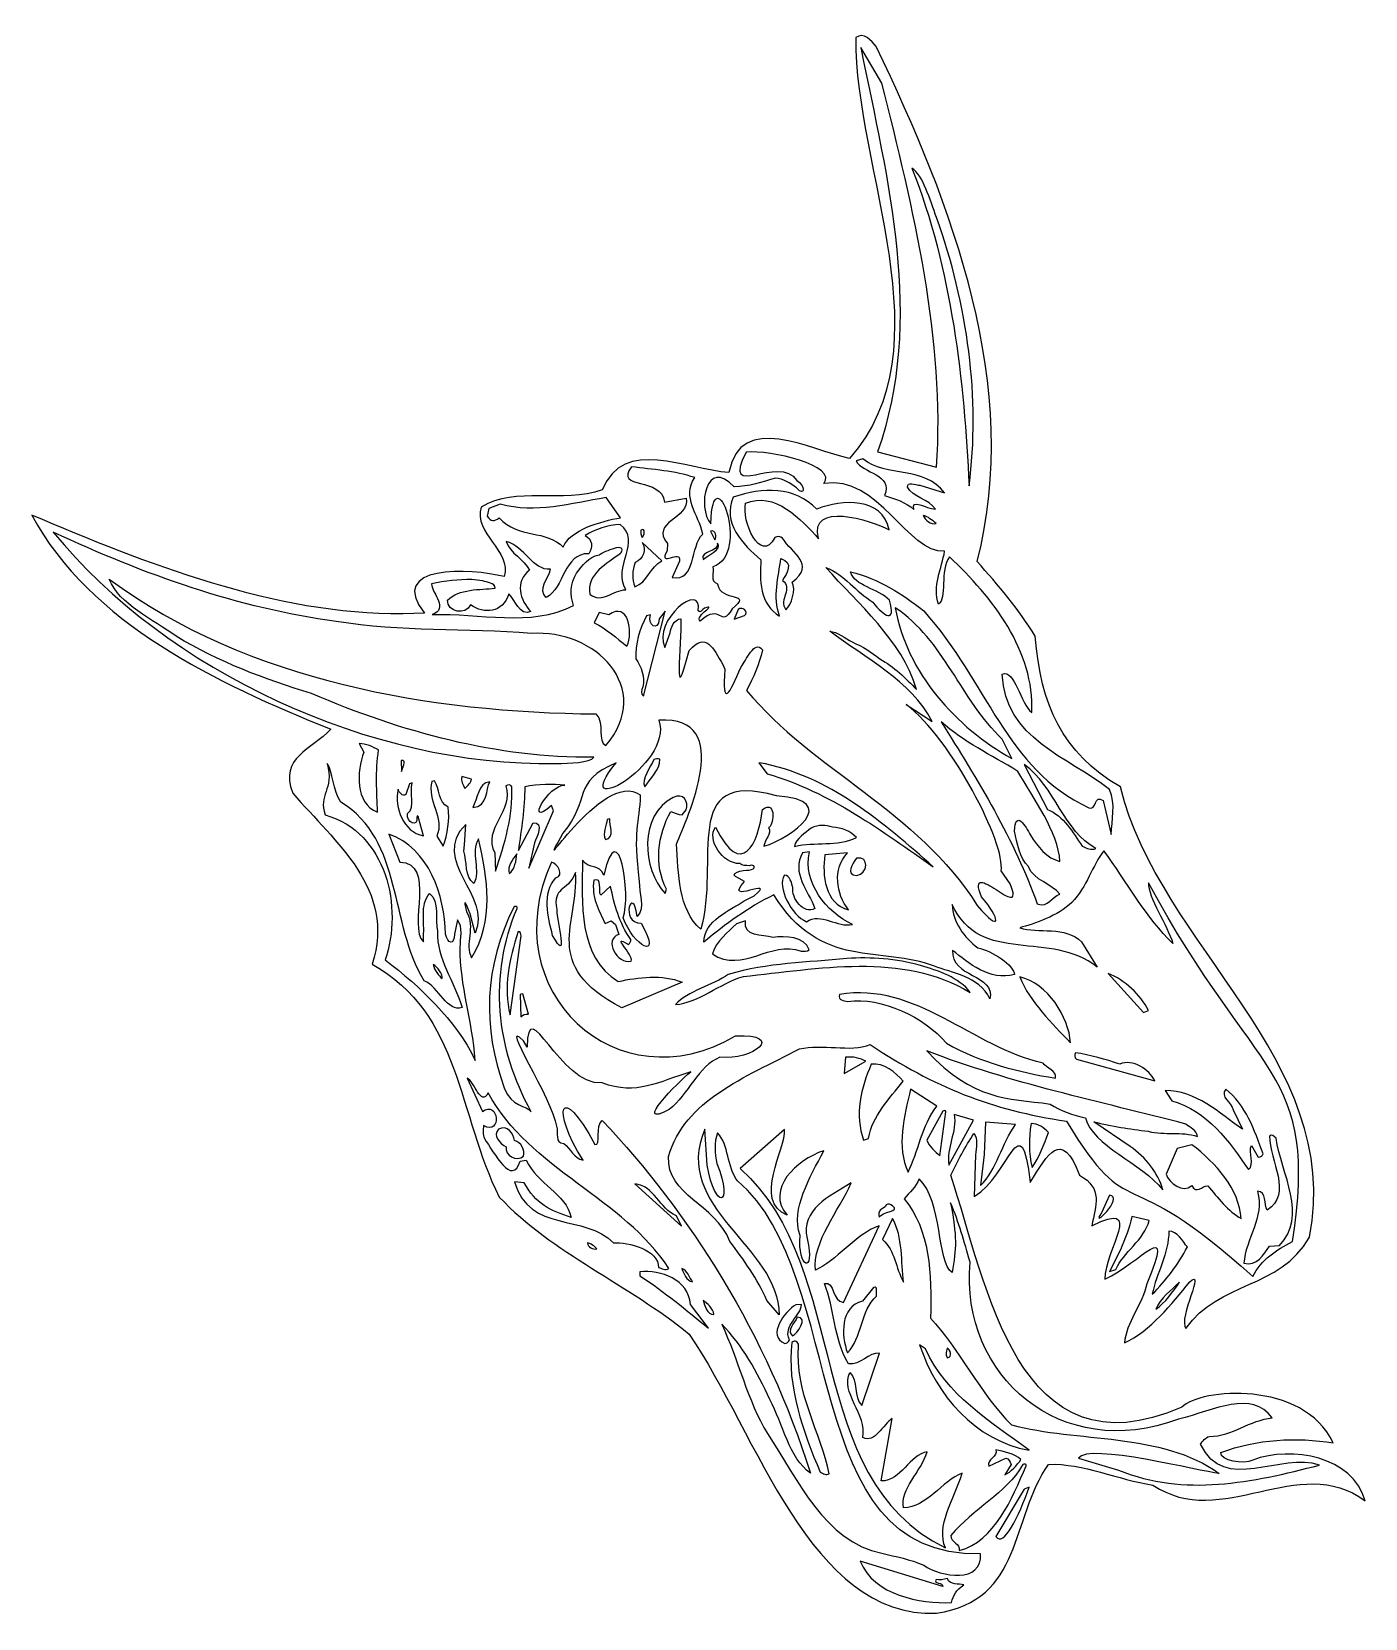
# Model space of a CAD drawing. Header units: centimetres. Extents: x -6.7 to 6.7, y -8 to 8.
import ezdxf

# ---------------------------------------------------------------- set-up
doc = ezdxf.new("R2010")
doc.units = ezdxf.units.CM
doc.header["$MEASUREMENT"] = 0
doc.layers.add('Ebene 1', color=7, linetype='Continuous')

msp = doc.modelspace()

# ---------------------------------------------------------------- linework, layer by layer
at = {"layer": 'Ebene 1'}
for points, knots in [([(1.58764, 7.93185), (1.66892, 7.99027), (1.74512, 7.90137), (1.79338, 7.84295), (1.79338, 7.84295), (2.56554, 6.23767), (3.26912, 4.40633), (2.81192, 2.64865), (2.81192, 2.64865), (3.02528, 2.41243), (3.23102, 2.16605), (3.39866, 1.89427), (3.39866, 1.89427), (3.452, 1.20847), (3.6679, 0.72079), (4.25718, 0.37535), (4.25718, 0.37535), (4.64834, -1.22992), (6.51016, -2.37038), (6.16472, -4.16362), (6.16472, -4.16362), (5.85738, -4.69702), (5.2554, -4.6005), (4.91758, -5.08564), (4.91758, -5.08564), (4.83376, -4.97388), (5.12332, -4.47096), (4.95568, -4.6132), (4.95568, -4.6132), (4.7728, -4.8418), (4.55944, -5.1085), (4.29782, -5.23042), (4.29782, -5.23042), (4.31306, -5.02976), (4.4807, -4.83672), (4.52388, -4.63352), (4.52388, -4.63352), (4.81598, -3.93502), (4.46292, -4.4227), (4.0997, -4.5878), (4.0997, -4.5878), (4.09716, -4.29316), (4.51372, -3.77754), (3.96762, -4.04932), (3.96762, -4.04932), (4.0108, -3.84104), (4.08192, -3.6734), (3.8457, -3.53878), (3.8457, -3.53878), (3.66282, -3.0638), (3.52312, -3.32542), (3.34786, -3.61244), (3.34786, -3.61244), (3.2488, -2.79964), (3.14466, -3.53878), (2.78398, -3.75468), (2.78398, -3.75468), (2.78398, -3.75468), (2.79668, -3.33304), (2.79668, -3.33304), (2.79668, -3.33304), (2.80176, -3.26446), (2.82462, -3.16794), (2.7789, -3.11968), (2.7789, -3.11968), (2.69508, -3.2543), (2.6138, -3.39146), (2.54776, -3.53878), (2.54776, -3.53878), (2.91098, -4.6513), (3.22086, -6.60202), (4.87694, -5.87812), (4.87694, -5.87812), (5.05728, -5.69016), (6.09868, -5.59872), (6.40348, -6.2388), (6.40348, -6.2388), (6.03264, -6.17784), (5.63132, -6.19816), (5.27064, -6.33532), (5.27064, -6.33532), (5.25794, -6.42168), (5.50178, -6.45724), (5.59068, -6.41152), (5.59068, -6.41152), (5.98946, -6.2642), (6.59652, -6.37342), (6.72606, -6.823), (6.72606, -6.823), (6.05296, -6.32008), (5.27572, -7.13288), (4.58484, -6.66298), (4.58484, -6.66298), (4.22924, -6.60964), (3.88126, -6.442), (3.53328, -6.4547), (3.53328, -6.4547), (3.14466, -7.00334), (3.28182, -7.82376), (2.40298, -7.95584), (2.40298, -7.95584), (1.1279, -8.00664), (0.59704, -6.1499), (-0.09129, -5.14152), (-0.09129, -5.14152), (-0.70597, -4.6386), (-1.46289, -4.33126), (-2.00645, -3.75976), (-2.00645, -3.75976), (-2.42301, -2.92918), (-2.39253, -1.91064), (-3.28661, -1.4128), (-3.28661, -1.4128), (-3.04785, -0.64826), (-3.65745, -0.19106), (-4.08925, 0.31439), (-4.08925, 0.31439), (-4.23149, 0.67253), (-3.89367, 0.75381), (-3.70571, 0.95701), (-3.70571, 0.95701), (-4.85379, 1.42183), (-6.13141, 2.02127), (-6.72069, 3.11601), (-6.72069, 3.11601), (-5.58277, 2.63595), (-4.27467, 2.10763), (-2.97673, 2.12033), (-2.97673, 2.12033), (-2.97673, 2.12033), (-2.76083, 2.12795), (-2.76083, 2.12795), (-2.76083, 2.12795), (-3.15199, 2.61817), (-2.29347, 2.58261), (-1.95819, 2.49625), (-1.95819, 2.49625), (-1.87437, 2.75279), (-2.27315, 2.93313), (-2.18933, 3.19729), (-2.18933, 3.19729), (-1.84135, 3.41065), (-1.36891, 3.22777), (-0.96759, 3.37001), (-0.96759, 3.37001), (-0.75169, 3.91103), (-0.12177, 3.57321), (0.31002, 3.54527), (0.31002, 3.54527), (0.42432, 4.17011), (1.13298, 3.77133), (1.52668, 3.68751), (1.52668, 3.68751), (2.51474, 4.81019), (1.57748, 6.60089), (1.58764, 7.93185)], [0, 0, 0, 0, 0.02564103, 0.02564103, 0.02564103, 0.02564103, 0.05128205, 0.05128205, 0.05128205, 0.05128205, 0.07692308, 0.07692308, 0.07692308, 0.07692308, 0.1025641, 0.1025641, 0.1025641, 0.1025641, 0.12820513, 0.12820513, 0.12820513, 0.12820513, 0.15384615, 0.15384615, 0.15384615, 0.15384615, 0.17948718, 0.17948718, 0.17948718, 0.17948718, 0.20512821, 0.20512821, 0.20512821, 0.20512821, 0.23076923, 0.23076923, 0.23076923, 0.23076923, 0.25641026, 0.25641026, 0.25641026, 0.25641026, 0.28205128, 0.28205128, 0.28205128, 0.28205128, 0.30769231, 0.30769231, 0.30769231, 0.30769231, 0.33333333, 0.33333333, 0.33333333, 0.33333333, 0.35897436, 0.35897436, 0.35897436, 0.35897436, 0.38461538, 0.38461538, 0.38461538, 0.38461538, 0.41025641, 0.41025641, 0.41025641, 0.41025641, 0.43589744, 0.43589744, 0.43589744, 0.43589744, 0.46153846, 0.46153846, 0.46153846, 0.46153846, 0.48717949, 0.48717949, 0.48717949, 0.48717949, 0.51282051, 0.51282051, 0.51282051, 0.51282051, 0.53846154, 0.53846154, 0.53846154, 0.53846154, 0.56410256, 0.56410256, 0.56410256, 0.56410256, 0.58974359, 0.58974359, 0.58974359, 0.58974359, 0.61538462, 0.61538462, 0.61538462, 0.61538462, 0.64102564, 0.64102564, 0.64102564, 0.64102564, 0.66666667, 0.66666667, 0.66666667, 0.66666667, 0.69230769, 0.69230769, 0.69230769, 0.69230769, 0.71794872, 0.71794872, 0.71794872, 0.71794872, 0.74358974, 0.74358974, 0.74358974, 0.74358974, 0.76923077, 0.76923077, 0.76923077, 0.76923077, 0.79487179, 0.79487179, 0.79487179, 0.79487179, 0.82051282, 0.82051282, 0.82051282, 0.82051282, 0.84615385, 0.84615385, 0.84615385, 0.84615385, 0.87179487, 0.87179487, 0.87179487, 0.87179487, 0.8974359, 0.8974359, 0.8974359, 0.8974359, 0.92307692, 0.92307692, 0.92307692, 0.92307692, 0.94871795, 0.94871795, 0.94871795, 0.94871795, 0.97435897, 0.97435897, 0.97435897, 0.97435897, 1, 1, 1, 1]), ([(0.3532, 3.29635), (0.65038, 3.40557), (0.97042, 3.40303), (1.19648, 3.17697), (1.19648, 3.17697), (1.45302, 3.27857), (1.85434, 3.29889), (1.92546, 2.96869), (1.92546, 2.96869), (1.74512, 3.06521), (1.10758, 3.26587), (1.21426, 2.87725), (1.21426, 2.87725), (1.04408, 3.07029), (0.76468, 3.36493), (0.47766, 3.23539), (0.47766, 3.23539), (0.43448, 3.06521), (0.62498, 2.61055), (0.7723, 2.88995), (0.7723, 2.88995), (0.79516, 2.90773), (0.82818, 2.90011), (0.8485, 2.88487), (0.8485, 2.88487), (0.94756, 2.72739), (1.18886, 2.62579), (0.94756, 2.44037), (0.94756, 2.44037), (0.9882, 2.36671), (0.93994, 2.21177), (0.88406, 2.16097), (0.88406, 2.16097), (0.80532, 2.26511), (0.9628, 2.38195), (0.8485, 2.45815), (0.8485, 2.45815), (0.89676, 2.53435), (0.96534, 2.63595), (0.83326, 2.67913), (0.83326, 2.67913), (0.8104, 2.49625), (0.74944, 2.29305), (0.82056, 2.09747), (0.82056, 2.09747), (0.6199, 2.21177), (0.61736, 2.46831), (0.6326, 2.66643), (0.6326, 2.66643), (0.44718, 2.82137), (0.2389, 3.03981), (0.3532, 3.29635)], [0, 0, 0, 0, 0.07692308, 0.07692308, 0.07692308, 0.07692308, 0.15384615, 0.15384615, 0.15384615, 0.15384615, 0.23076923, 0.23076923, 0.23076923, 0.23076923, 0.30769231, 0.30769231, 0.30769231, 0.30769231, 0.38461538, 0.38461538, 0.38461538, 0.38461538, 0.46153846, 0.46153846, 0.46153846, 0.46153846, 0.53846154, 0.53846154, 0.53846154, 0.53846154, 0.61538462, 0.61538462, 0.61538462, 0.61538462, 0.69230769, 0.69230769, 0.69230769, 0.69230769, 0.76923077, 0.76923077, 0.76923077, 0.76923077, 0.84615385, 0.84615385, 0.84615385, 0.84615385, 0.92307692, 0.92307692, 0.92307692, 0.92307692, 1, 1, 1, 1]), ([(0.404, 2.16351), (0.44718, 2.20161), (0.51068, 2.14573), (0.4675, 2.10255), (0.4675, 2.10255), (0.4675, 2.10255), (0.36336, 2.06699), (0.36336, 2.06699), (0.36336, 2.06699), (0.36336, 2.06699), (0.404, 2.16351), (0.404, 2.16351)], [0, 0, 0, 0, 0.33333333, 0.33333333, 0.33333333, 0.33333333, 0.66666667, 0.66666667, 0.66666667, 0.66666667, 1, 1, 1, 1]), ([(-0.44689, 0.65221), (-0.43419, 0.65729), (-0.40879, 0.66745), (-0.38847, 0.65475), (-0.38847, 0.65475), (-0.38085, 0.55315), (-0.49261, 0.45155), (-0.53833, 0.37535), (-0.53833, 0.37535), (-0.57897, 0.45155), (-0.47737, 0.57601), (-0.44689, 0.65221)], [0, 0, 0, 0, 0.33333333, 0.33333333, 0.33333333, 0.33333333, 0.66666667, 0.66666667, 0.66666667, 0.66666667, 1, 1, 1, 1]), ([(-0.25131, 0.26867), (-0.15479, 0.32201), (-0.09129, 0.22803), (-0.12177, 0.14421), (-0.12177, 0.14421), (-0.12177, 0.14421), (-0.16241, 0.09595), (-0.16241, 0.09595), (-0.16241, 0.09595), (-0.20559, 0.09595), (-0.24115, 0.11373), (-0.27671, 0.12897), (-0.27671, 0.12897), (-0.40879, -0.11232), (-0.44943, -0.40696), (-0.31989, -0.65588), (-0.31989, -0.65588), (-0.31989, -0.65588), (-0.33259, -0.69906), (-0.33259, -0.69906), (-0.33259, -0.69906), (-0.56373, -0.4603), (-0.60183, 0.10103), (-0.25131, 0.26867)], [0, 0, 0, 0, 0.16666667, 0.16666667, 0.16666667, 0.16666667, 0.33333333, 0.33333333, 0.33333333, 0.33333333, 0.5, 0.5, 0.5, 0.5, 0.66666667, 0.66666667, 0.66666667, 0.66666667, 0.83333333, 0.83333333, 0.83333333, 0.83333333, 1, 1, 1, 1]), ([(-1.05141, -0.56444), (-0.95997, -0.53396), (-1.01331, -0.67112), (-0.98283, -0.71684), (-0.98283, -0.71684), (-0.98283, -0.71684), (-0.88377, -0.6254), (-0.88377, -0.6254), (-0.88377, -0.6254), (-0.84821, -0.80828), (-0.79487, -0.99878), (-0.68057, -1.16388), (-0.68057, -1.16388), (-0.67295, -1.17912), (-0.69327, -1.20452), (-0.70343, -1.21468), (-0.70343, -1.21468), (-0.89393, -1.09022), (-0.65263, -1.31882), (-0.67549, -1.37978), (-0.67549, -1.37978), (-0.82027, -1.42042), (-0.95743, -1.15626), (-0.79995, -1.11308), (-0.79995, -1.11308), (-0.79995, -1.11308), (-0.83297, -1.01148), (-0.83297, -1.01148), (-0.83297, -1.01148), (-0.83297, -1.01148), (-0.87869, -0.97338), (-0.87869, -0.97338), (-0.87869, -0.97338), (-0.87869, -0.97338), (-0.93965, -1.00132), (-0.93965, -1.00132), (-0.93965, -1.00132), (-1.00061, -0.87178), (-1.08189, -0.727), (-1.05141, -0.56444)], [0, 0, 0, 0, 0.1, 0.1, 0.1, 0.1, 0.2, 0.2, 0.2, 0.2, 0.3, 0.3, 0.3, 0.3, 0.4, 0.4, 0.4, 0.4, 0.5, 0.5, 0.5, 0.5, 0.6, 0.6, 0.6, 0.6, 0.7, 0.7, 0.7, 0.7, 0.8, 0.8, 0.8, 0.8, 0.9, 0.9, 0.9, 0.9, 1, 1, 1, 1]), ([(0.38622, -1.00386), (0.38622, -1.00386), (0.47766, -0.97592), (0.47766, -0.97592), (0.47766, -0.97592), (0.44718, -1.13594), (0.64276, -1.11308), (0.75452, -1.14102), (0.75452, -1.14102), (0.87898, -1.12324), (1.07202, -1.1334), (1.11774, -1.26548), (1.11774, -1.26548), (1.09742, -1.28834), (1.0644, -1.28072), (1.03646, -1.28072), (1.03646, -1.28072), (0.73166, -1.16388), (0.44718, -1.50932), (0.14238, -1.30866), (0.14238, -1.30866), (0.18302, -1.17404), (0.29986, -1.09022), (0.38622, -1.00386)], [0, 0, 0, 0, 0.16666667, 0.16666667, 0.16666667, 0.16666667, 0.33333333, 0.33333333, 0.33333333, 0.33333333, 0.5, 0.5, 0.5, 0.5, 0.66666667, 0.66666667, 0.66666667, 0.66666667, 0.83333333, 0.83333333, 0.83333333, 0.83333333, 1, 1, 1, 1]), ([(0.3024, -1.5144), (0.69864, -1.39756), (1.10504, -1.39502), (1.49874, -1.35438), (1.49874, -1.35438), (1.74258, -1.33914), (1.99404, -1.35438), (2.24042, -1.4255), (2.24042, -1.4255), (2.41568, -1.47376), (2.63158, -1.54742), (2.74334, -1.69728), (2.74334, -1.69728), (2.05754, -1.28072), (1.2041, -1.46106), (0.4548, -1.53472), (0.4548, -1.53472), (0.21858, -1.60584), (-0.00239, -1.80142), (-0.22845, -1.8192), (-0.22845, -1.8192), (-0.11669, -1.68458), (0.15254, -1.62362), (0.3024, -1.5144)], [0, 0, 0, 0, 0.16666667, 0.16666667, 0.16666667, 0.16666667, 0.33333333, 0.33333333, 0.33333333, 0.33333333, 0.5, 0.5, 0.5, 0.5, 0.66666667, 0.66666667, 0.66666667, 0.66666667, 0.83333333, 0.83333333, 0.83333333, 0.83333333, 1, 1, 1, 1]), ([(1.42508, -1.7176), (2.19216, -1.58552), (2.76366, -2.24846), (3.4774, -2.40848), (3.4774, -2.40848), (3.51042, -2.46182), (3.61964, -2.48722), (3.60186, -2.56088), (3.60186, -2.56088), (3.23102, -2.49992), (2.85002, -2.40594), (2.50204, -2.20782), (2.50204, -2.20782), (2.27598, -1.94366), (1.85434, -1.74046), (1.50636, -1.78618), (1.50636, -1.78618), (1.47334, -1.77856), (1.40222, -1.77602), (1.42508, -1.7176)], [0, 0, 0, 0, 0.2, 0.2, 0.2, 0.2, 0.4, 0.4, 0.4, 0.4, 0.6, 0.6, 0.6, 0.6, 0.8, 0.8, 0.8, 0.8, 1, 1, 1, 1]), ([(3.24118, -1.5398), (3.52566, -1.6033), (3.73648, -1.9462), (3.75426, -2.20528), (3.75426, -2.20528), (3.56884, -2.0097), (3.34532, -1.7938), (3.24118, -1.5398)], [0, 0, 0, 0, 0.5, 0.5, 0.5, 0.5, 1, 1, 1, 1]), ([(4.13272, -1.50424), (4.3029, -1.57282), (4.4553, -1.71506), (4.54166, -1.88016), (4.54166, -1.88016), (4.54166, -1.88016), (4.49086, -1.89794), (4.49086, -1.89794), (4.49086, -1.89794), (4.49086, -1.89794), (4.13272, -1.50424), (4.13272, -1.50424)], [0, 0, 0, 0, 0.33333333, 0.33333333, 0.33333333, 0.33333333, 0.66666667, 0.66666667, 0.66666667, 0.66666667, 1, 1, 1, 1]), ([(2.30646, -2.28656), (3.14974, -2.61168), (4.05144, -2.7971), (4.91758, -3.02316), (4.91758, -3.02316), (4.95822, -3.06126), (5.0268, -3.08158), (5.03442, -3.15016), (5.03442, -3.15016), (4.86932, -3.09174), (4.71184, -3.14), (4.53658, -3.09682), (4.53658, -3.09682), (4.35116, -3.07142), (4.16828, -3.04856), (3.99048, -3.0003), (3.99048, -3.0003), (3.99048, -3.0003), (4.35624, -3.24922), (4.35624, -3.24922), (4.35624, -3.24922), (4.51118, -3.36098), (4.63818, -3.51338), (4.6839, -3.6861), (4.6839, -3.6861), (4.47054, -3.41178), (3.97524, -3.24668), (3.90412, -2.95966), (3.90412, -2.95966), (3.77712, -2.93426), (3.66028, -2.89108), (3.54852, -2.8225), (3.54852, -2.8225), (3.10402, -2.75646), (2.78144, -2.79456), (2.30646, -2.28656)], [0, 0, 0, 0, 0.11111111, 0.11111111, 0.11111111, 0.11111111, 0.22222222, 0.22222222, 0.22222222, 0.22222222, 0.33333333, 0.33333333, 0.33333333, 0.33333333, 0.44444444, 0.44444444, 0.44444444, 0.44444444, 0.55555556, 0.55555556, 0.55555556, 0.55555556, 0.66666667, 0.66666667, 0.66666667, 0.66666667, 0.77777778, 0.77777778, 0.77777778, 0.77777778, 0.88888889, 0.88888889, 0.88888889, 0.88888889, 1, 1, 1, 1]), ([(3.80252, -2.30434), (3.95492, -2.32466), (4.10478, -2.37292), (4.2521, -2.41864), (4.2521, -2.41864), (4.3791, -2.36276), (4.54928, -2.47452), (4.60262, -2.58628), (4.60262, -2.58628), (4.60262, -2.58628), (3.81268, -2.37038), (3.81268, -2.37038), (3.81268, -2.37038), (3.78982, -2.35006), (3.79744, -2.33228), (3.80252, -2.30434)], [0, 0, 0, 0, 0.25, 0.25, 0.25, 0.25, 0.5, 0.5, 0.5, 0.5, 0.75, 0.75, 0.75, 0.75, 1, 1, 1, 1]), ([(4.7093, -2.68534), (5.0141, -2.68026), (5.25794, -2.91648), (5.48908, -3.0765), (5.48908, -3.0765), (5.48908, -3.0765), (5.39256, -2.88092), (5.39256, -2.88092), (5.39256, -2.88092), (5.37986, -2.80472), (5.2554, -2.7463), (5.3189, -2.67264), (5.3189, -2.67264), (5.51702, -2.8225), (5.611, -3.08666), (5.69482, -3.32542), (5.69482, -3.32542), (5.6872, -3.34574), (5.67704, -3.3559), (5.64656, -3.3559), (5.64656, -3.3559), (5.64656, -3.3559), (5.57798, -3.23906), (5.57798, -3.23906), (5.57798, -3.23906), (5.54496, -3.31018), (5.61608, -3.42956), (5.5475, -3.4829), (5.5475, -3.4829), (5.35954, -3.2035), (5.13094, -2.886), (4.77534, -2.78948), (4.77534, -2.78948), (4.77534, -2.78948), (4.7093, -2.68534), (4.7093, -2.68534)], [0, 0, 0, 0, 0.11111111, 0.11111111, 0.11111111, 0.11111111, 0.22222222, 0.22222222, 0.22222222, 0.22222222, 0.33333333, 0.33333333, 0.33333333, 0.33333333, 0.44444444, 0.44444444, 0.44444444, 0.44444444, 0.55555556, 0.55555556, 0.55555556, 0.55555556, 0.66666667, 0.66666667, 0.66666667, 0.66666667, 0.77777778, 0.77777778, 0.77777778, 0.77777778, 0.88888889, 0.88888889, 0.88888889, 0.88888889, 1, 1, 1, 1]), ([(-2.01407, -3.0765), (-1.92771, -3.0257), (-1.85913, -3.12222), (-1.85405, -3.1908), (-1.85405, -3.1908), (-1.78547, -3.20604), (-1.74483, -3.28732), (-1.76261, -3.34828), (-1.76261, -3.34828), (-1.83119, -3.4067), (-1.95311, -3.33812), (-1.93787, -3.2543), (-1.93787, -3.2543), (-1.99629, -3.22128), (-2.07757, -3.14), (-2.01407, -3.0765)], [0, 0, 0, 0, 0.25, 0.25, 0.25, 0.25, 0.5, 0.5, 0.5, 0.5, 0.75, 0.75, 0.75, 0.75, 1, 1, 1, 1]), ([(5.76086, -3.14508), (5.78372, -3.12476), (5.80658, -3.14508), (5.8269, -3.1654), (5.8269, -3.1654), (5.88024, -3.521), (6.14948, -3.95534), (5.85992, -4.24744), (5.85992, -4.24744), (5.85992, -4.24744), (5.76086, -4.25506), (5.76086, -4.25506), (5.76086, -4.25506), (5.70244, -4.33634), (5.63132, -4.46334), (5.50178, -4.42778), (5.50178, -4.42778), (5.51702, -4.1814), (5.71514, -3.96296), (5.63894, -3.70134), (5.63894, -3.70134), (5.738, -3.6988), (5.6999, -3.83596), (5.73546, -3.89184), (5.73546, -3.89184), (5.99708, -3.72928), (5.76086, -3.39146), (5.76086, -3.14508)], [0, 0, 0, 0, 0.14285714, 0.14285714, 0.14285714, 0.14285714, 0.28571429, 0.28571429, 0.28571429, 0.28571429, 0.42857143, 0.42857143, 0.42857143, 0.42857143, 0.57142857, 0.57142857, 0.57142857, 0.57142857, 0.71428571, 0.71428571, 0.71428571, 0.71428571, 0.85714286, 0.85714286, 0.85714286, 0.85714286, 1, 1, 1, 1]), ([(4.82868, -3.26954), (4.82868, -3.26954), (4.97854, -3.23398), (4.97854, -3.23398), (4.97854, -3.23398), (5.21476, -3.40924), (5.4586, -3.6861), (5.47384, -3.97566), (5.47384, -3.97566), (5.34684, -3.90708), (5.23508, -3.75976), (5.13856, -3.64546), (5.13856, -3.64546), (5.0776, -3.64292), (5.02426, -3.7369), (4.976, -3.64292), (4.976, -3.64292), (4.88964, -3.7242), (4.7474, -3.61752), (4.71692, -3.52862), (4.71692, -3.52862), (4.71692, -3.52862), (4.82868, -3.26954), (4.82868, -3.26954)], [0, 0, 0, 0, 0.16666667, 0.16666667, 0.16666667, 0.16666667, 0.33333333, 0.33333333, 0.33333333, 0.33333333, 0.5, 0.5, 0.5, 0.5, 0.66666667, 0.66666667, 0.66666667, 0.66666667, 0.83333333, 0.83333333, 0.83333333, 0.83333333, 1, 1, 1, 1]), ([(0.98312, -4.84688), (0.98312, -4.84688), (1.04154, -4.84434), (1.04154, -4.84434), (1.04154, -4.84434), (1.039, -4.96118), (0.85104, -5.05008), (0.91962, -5.19994), (0.91962, -5.19994), (0.912, -5.2228), (0.8866, -5.23296), (0.8739, -5.2355), (0.8739, -5.2355), (0.68594, -5.16184), (0.8739, -4.90784), (0.98312, -4.84688)], [0, 0, 0, 0, 0.25, 0.25, 0.25, 0.25, 0.5, 0.5, 0.5, 0.5, 0.75, 0.75, 0.75, 0.75, 1, 1, 1, 1]), ([(0.99836, -4.97134), (1.1152, -4.9688), (0.99836, -5.14152), (0.9501, -5.1593), (0.9501, -5.1593), (0.8866, -5.11104), (0.97296, -5.02468), (0.99836, -4.97134)], [0, 0, 0, 0, 0.5, 0.5, 0.5, 0.5, 1, 1, 1, 1]), ([(0.94248, -5.22534), (0.9755, -5.19994), (1.01106, -5.21518), (1.01106, -5.25836), (1.01106, -5.25836), (0.97042, -5.71556), (1.23966, -6.1499), (1.32094, -6.54868), (1.32094, -6.54868), (1.28792, -6.57154), (1.26252, -6.54614), (1.2295, -6.53344), (1.2295, -6.53344), (1.05932, -6.13466), (0.89168, -5.66222), (0.94248, -5.22534)], [0, 0, 0, 0, 0.25, 0.25, 0.25, 0.25, 0.5, 0.5, 0.5, 0.5, 0.75, 0.75, 0.75, 0.75, 1, 1, 1, 1])]:
    msp.add_open_spline(points, degree=3, knots=knots, dxfattribs=at)
at = {"layer": 'Ebene 1', "color": 7}
for points, knots in [([(1.63844, 7.83279), (1.63844, 7.83279), (1.8518, 7.47211), (1.8518, 7.47211), (1.8518, 7.47211), (2.17184, 6.19957), (2.49188, 4.87877), (2.40298, 3.59861), (2.40298, 3.59861), (2.40298, 3.59861), (1.80862, 3.75355), (1.80862, 3.75355), (1.80862, 3.75355), (2.28106, 5.10229), (1.91022, 6.48659), (1.63844, 7.83279)], [0, 0, 0, 0, 0.25, 0.25, 0.25, 0.25, 0.5, 0.5, 0.5, 0.5, 0.75, 0.75, 0.75, 0.75, 1, 1, 1, 1]), ([(2.15406, 6.61613), (2.26328, 6.54755), (2.33694, 6.29609), (2.40298, 6.11575), (2.40298, 6.11575), (2.7154, 5.24961), (2.84748, 4.28187), (2.73064, 3.41319), (2.73064, 3.41319), (2.68238, 4.45967), (2.55792, 5.59759), (2.15406, 6.61613)], [0, 0, 0, 0, 0.33333333, 0.33333333, 0.33333333, 0.33333333, 0.66666667, 0.66666667, 0.66666667, 0.66666667, 1, 1, 1, 1]), ([(0.48274, 3.75101), (0.7215, 3.77641), (1.42, 3.61385), (1.26506, 3.43351), (1.26506, 3.43351), (1.8137, 3.53257), (2.11596, 2.71977), (2.48426, 2.75279), (2.48426, 2.75279), (2.45632, 2.58007), (2.3598, 2.39719), (2.4233, 2.21939), (2.4233, 2.21939), (2.50966, 2.27019), (2.43346, 2.56229), (2.53252, 2.69437), (2.53252, 2.69437), (2.96432, 2.29559), (3.39358, 1.74187), (3.3631, 1.12719), (3.3631, 1.12719), (3.24626, 1.21355), (3.19546, 1.56407), (3.06592, 1.51327), (3.06592, 1.51327), (3.09132, 0.86303), (3.72632, 0.67761), (4.14796, 0.34995), (4.14796, 0.34995), (4.214, 0.20263), (4.16828, 0.04261), (4.1632, -0.1047), (4.1632, -0.1047), (4.1632, -0.1047), (4.08446, 0.23819), (4.08446, 0.23819), (4.08446, 0.23819), (3.98794, 0.30677), (4.02096, 0.13405), (3.93714, 0.16453), (3.93714, 0.16453), (3.09386, 0.56839), (2.92622, 1.41675), (2.27344, 2.15081), (2.27344, 2.15081), (2.05246, 2.32607), (1.82386, 2.47085), (1.53684, 2.54451), (1.53684, 2.54451), (1.5724, 2.40227), (1.81624, 2.37433), (1.928, 2.26003), (1.928, 2.26003), (1.99912, 2.01619), (1.87212, 2.09239), (1.76036, 2.23971), (1.76036, 2.23971), (1.59272, 2.34131), (1.47334, 2.51657), (1.28792, 2.58769), (1.28792, 2.58769), (1.60542, 2.22447), (2.05754, 1.85617), (2.20232, 1.35833), (2.20232, 1.35833), (2.09056, 1.47009), (1.97626, 1.58947), (1.83148, 1.66567), (1.83148, 1.66567), (1.7502, 1.73679), (1.65622, 1.79013), (1.55208, 1.83839), (1.55208, 1.83839), (1.4835, 1.87395), (1.39968, 1.93999), (1.32602, 1.94507), (1.32602, 1.94507), (1.68416, 1.67329), (2.14136, 1.44977), (2.3598, 1.03575), (2.3598, 1.03575), (2.3598, 1.03575), (2.09818, 1.20593), (2.09818, 1.20593), (2.09818, 1.20593), (2.55284, 0.86303), (3.10656, -0.2063), (3.05322, -0.47046), (3.05322, -0.47046), (3.05322, -0.47046), (3.14466, -0.60254), (3.14466, -0.60254), (3.14466, -0.60254), (3.31992, -1.01656), (2.68746, -0.29774), (2.8551, -0.73208), (2.8551, -0.73208), (3.04814, -0.94798), (3.06338, -1.11562), (2.81192, -0.81844), (2.81192, -0.81844), (2.20994, 0.14167), (1.15076, 0.54553), (0.48782, 1.34817), (0.48782, 1.34817), (0.5564, 1.48279), (0.61482, 1.60725), (0.64784, 1.75711), (0.64784, 1.75711), (0.56656, 1.86633), (0.48274, 1.64535), (0.43194, 1.58693), (0.43194, 1.58693), (0.31256, 1.30245), (0.24144, 1.17291), (0.26684, 1.56153), (0.26684, 1.56153), (0.26684, 1.56153), (0.24906, 1.60979), (0.24906, 1.60979), (0.24906, 1.60979), (0.14492, 1.77743), (0.0865, 1.94507), (-0.09129, 1.75203), (-0.09129, 1.75203), (-0.26401, 1.08401), (-0.16241, 1.82823), (-0.17511, 2.07207), (-0.17511, 2.07207), (-0.24623, 2.06445), (-0.27417, 1.98571), (-0.28433, 1.92983), (-0.28433, 1.92983), (-0.28433, 1.92983), (-0.33513, 1.78251), (-0.33513, 1.78251), (-0.33513, 1.78251), (-0.47229, 2.04921), (0.0484, 2.46323), (0.00014, 2.15081), (0.00014, 2.15081), (0.023, 2.12541), (0.03824, 2.16351), (0.06364, 2.17875), (0.06364, 2.17875), (0.20588, 2.22193), (-0.04049, 2.10763), (0.02046, 2.04667), (0.02046, 2.04667), (0.22874, 2.24225), (0.2262, 1.96031), (0.3405, 2.17113), (0.3405, 2.17113), (0.5691, 2.34893), (0.21858, 2.23209), (0.19572, 2.42259), (0.19572, 2.42259), (0.10936, 2.45307), (0.16778, 2.53689), (0.14746, 2.59531), (0.14746, 2.59531), (0.54116, 2.71977), (0.14492, 3.76117), (0.12714, 3.02711), (0.12714, 3.02711), (-0.01509, 3.19221), (0.07888, 3.71037), (0.36336, 3.40049), (0.36336, 3.40049), (0.50814, 3.40303), (0.64784, 3.45129), (0.77992, 3.48939), (0.77992, 3.48939), (0.85358, 3.48431), (0.92978, 3.43605), (0.99074, 3.39033), (0.99074, 3.39033), (1.08472, 3.28619), (1.0771, 3.42843), (0.99328, 3.46399), (0.99328, 3.46399), (0.82056, 3.74593), (0.22366, 3.24555), (0.48274, 3.75101)], [0, 0, 0, 0, 0.02173913, 0.02173913, 0.02173913, 0.02173913, 0.04347826, 0.04347826, 0.04347826, 0.04347826, 0.06521739, 0.06521739, 0.06521739, 0.06521739, 0.08695652, 0.08695652, 0.08695652, 0.08695652, 0.10869565, 0.10869565, 0.10869565, 0.10869565, 0.13043478, 0.13043478, 0.13043478, 0.13043478, 0.15217391, 0.15217391, 0.15217391, 0.15217391, 0.17391304, 0.17391304, 0.17391304, 0.17391304, 0.19565217, 0.19565217, 0.19565217, 0.19565217, 0.2173913, 0.2173913, 0.2173913, 0.2173913, 0.23913043, 0.23913043, 0.23913043, 0.23913043, 0.26086957, 0.26086957, 0.26086957, 0.26086957, 0.2826087, 0.2826087, 0.2826087, 0.2826087, 0.30434783, 0.30434783, 0.30434783, 0.30434783, 0.32608696, 0.32608696, 0.32608696, 0.32608696, 0.34782609, 0.34782609, 0.34782609, 0.34782609, 0.36956522, 0.36956522, 0.36956522, 0.36956522, 0.39130435, 0.39130435, 0.39130435, 0.39130435, 0.41304348, 0.41304348, 0.41304348, 0.41304348, 0.43478261, 0.43478261, 0.43478261, 0.43478261, 0.45652174, 0.45652174, 0.45652174, 0.45652174, 0.47826087, 0.47826087, 0.47826087, 0.47826087, 0.5, 0.5, 0.5, 0.5, 0.52173913, 0.52173913, 0.52173913, 0.52173913, 0.54347826, 0.54347826, 0.54347826, 0.54347826, 0.56521739, 0.56521739, 0.56521739, 0.56521739, 0.58695652, 0.58695652, 0.58695652, 0.58695652, 0.60869565, 0.60869565, 0.60869565, 0.60869565, 0.63043478, 0.63043478, 0.63043478, 0.63043478, 0.65217391, 0.65217391, 0.65217391, 0.65217391, 0.67391304, 0.67391304, 0.67391304, 0.67391304, 0.69565217, 0.69565217, 0.69565217, 0.69565217, 0.7173913, 0.7173913, 0.7173913, 0.7173913, 0.73913043, 0.73913043, 0.73913043, 0.73913043, 0.76086957, 0.76086957, 0.76086957, 0.76086957, 0.7826087, 0.7826087, 0.7826087, 0.7826087, 0.80434783, 0.80434783, 0.80434783, 0.80434783, 0.82608696, 0.82608696, 0.82608696, 0.82608696, 0.84782609, 0.84782609, 0.84782609, 0.84782609, 0.86956522, 0.86956522, 0.86956522, 0.86956522, 0.89130435, 0.89130435, 0.89130435, 0.89130435, 0.91304348, 0.91304348, 0.91304348, 0.91304348, 0.93478261, 0.93478261, 0.93478261, 0.93478261, 0.95652174, 0.95652174, 0.95652174, 0.95652174, 0.97826087, 0.97826087, 0.97826087, 0.97826087, 1, 1, 1, 1]), ([(1.59272, 3.66211), (1.59272, 3.66211), (1.65876, 3.68243), (1.65876, 3.68243), (1.65876, 3.68243), (1.9026, 3.49193), (2.28106, 3.61639), (2.48172, 3.33953), (2.48172, 3.33953), (2.48172, 3.33953), (2.23534, 3.41827), (2.23534, 3.41827), (2.23534, 3.41827), (2.18962, 3.41827), (2.10326, 3.45891), (2.11088, 3.39795), (2.11088, 3.39795), (2.16168, 3.29635), (2.32678, 3.27603), (2.39282, 3.17697), (2.39282, 3.17697), (2.28868, 3.17951), (2.14644, 3.29381), (2.17438, 3.17189), (2.17438, 3.17189), (2.09056, 3.24809), (1.9915, 3.28111), (1.8772, 3.31413), (1.8772, 3.31413), (1.97372, 3.53257), (1.65368, 3.53511), (1.59272, 3.66211)], [0, 0, 0, 0, 0.125, 0.125, 0.125, 0.125, 0.25, 0.25, 0.25, 0.25, 0.375, 0.375, 0.375, 0.375, 0.5, 0.5, 0.5, 0.5, 0.625, 0.625, 0.625, 0.625, 0.75, 0.75, 0.75, 0.75, 0.875, 0.875, 0.875, 0.875, 1, 1, 1, 1]), ([(-0.67295, 3.60369), (-0.45705, 3.57575), (-0.23607, 3.56305), (-0.03541, 3.49447), (-0.03541, 3.49447), (-0.17003, 3.29635), (0.00522, 3.12109), (0.04586, 2.92551), (0.04586, 2.92551), (-0.08367, 2.80613), (-0.01509, 2.44545), (-0.26401, 2.48609), (-0.26401, 2.48609), (-0.26401, 2.48609), (-0.19035, 2.65119), (-0.19035, 2.65119), (-0.19035, 2.65119), (-0.16495, 2.79089), (-0.40879, 2.56991), (-0.31481, 2.75787), (-0.31481, 2.75787), (-0.31481, 2.75787), (-0.30973, 2.82899), (-0.30973, 2.82899), (-0.30973, 2.82899), (-0.49261, 3.04997), (-0.07859, 3.08045), (-0.12177, 3.28619), (-0.12177, 3.28619), (-0.12177, 3.28619), (-0.34021, 3.24555), (-0.34021, 3.24555), (-0.34021, 3.24555), (-0.36053, 3.50717), (-0.85329, 3.37001), (-0.67295, 3.60369)], [0, 0, 0, 0, 0.11111111, 0.11111111, 0.11111111, 0.11111111, 0.22222222, 0.22222222, 0.22222222, 0.22222222, 0.33333333, 0.33333333, 0.33333333, 0.33333333, 0.44444444, 0.44444444, 0.44444444, 0.44444444, 0.55555556, 0.55555556, 0.55555556, 0.55555556, 0.66666667, 0.66666667, 0.66666667, 0.66666667, 0.77777778, 0.77777778, 0.77777778, 0.77777778, 0.88888889, 0.88888889, 0.88888889, 0.88888889, 1, 1, 1, 1]), ([(-2.11313, 3.18459), (-2.11313, 3.18459), (-1.99629, 3.22523), (-1.99629, 3.22523), (-1.99629, 3.22523), (-1.64069, 3.13125), (-1.28509, 3.23285), (-0.92695, 3.29381), (-0.92695, 3.29381), (-0.92695, 3.29381), (-0.78217, 3.09061), (-0.78217, 3.09061), (-0.78217, 3.09061), (-0.98791, 3.05251), (-1.29271, 2.96869), (-1.36129, 2.79343), (-1.36129, 2.79343), (-1.52639, 2.97123), (-1.81595, 2.87725), (-2.00645, 3.08807), (-2.00645, 3.08807), (-2.05217, 3.05251), (-2.09535, 3.04997), (-2.12837, 3.10585), (-2.12837, 3.10585), (-2.12837, 3.10585), (-2.11313, 3.18459), (-2.11313, 3.18459)], [0, 0, 0, 0, 0.14285714, 0.14285714, 0.14285714, 0.14285714, 0.28571429, 0.28571429, 0.28571429, 0.28571429, 0.42857143, 0.42857143, 0.42857143, 0.42857143, 0.57142857, 0.57142857, 0.57142857, 0.57142857, 0.71428571, 0.71428571, 0.71428571, 0.71428571, 0.85714286, 0.85714286, 0.85714286, 0.85714286, 1, 1, 1, 1]), ([(2.26836, 3.11347), (2.31662, 3.10077), (2.3598, 3.06521), (2.3979, 3.03219), (2.3979, 3.03219), (2.3471, 3.01949), (2.28614, 3.06521), (2.26836, 3.11347)], [0, 0, 0, 0, 0.5, 0.5, 0.5, 0.5, 1, 1, 1, 1]), ([(-6.50479, 2.94583), (-5.58277, 2.51403), (-4.64043, 2.17875), (-3.64983, 2.04413), (-3.64983, 2.04413), (-2.99705, 1.93491), (-2.34427, 1.98063), (-1.68133, 1.92221), (-1.68133, 1.92221), (-1.04379, 1.97301), (-0.43673, 1.37103), (-0.93203, 0.79191), (-0.93203, 0.79191), (-1.02347, 0.83763), (-0.93711, 1.01035), (-1.03109, 1.11195), (-1.03109, 1.11195), (-2.68463, 1.12719), (-4.53375, 1.43199), (-5.93837, 2.47085), (-5.93837, 2.47085), (-5.84185, 2.21685), (-5.49387, 2.06191), (-5.26273, 1.89427), (-5.26273, 1.89427), (-4.83601, 1.63519), (-4.36611, 1.45993), (-3.89875, 1.31769), (-3.89875, 1.31769), (-2.99197, 0.92653), (-2.02423, 0.66491), (-1.05141, 0.67507), (-1.05141, 0.67507), (-1.09205, 0.61919), (-1.29779, 0.61411), (-1.42987, 0.61157), (-1.42987, 0.61157), (-3.30439, 0.57855), (-5.36433, 1.54629), (-6.50479, 2.94583)], [0, 0, 0, 0, 0.1, 0.1, 0.1, 0.1, 0.2, 0.2, 0.2, 0.2, 0.3, 0.3, 0.3, 0.3, 0.4, 0.4, 0.4, 0.4, 0.5, 0.5, 0.5, 0.5, 0.6, 0.6, 0.6, 0.6, 0.7, 0.7, 0.7, 0.7, 0.8, 0.8, 0.8, 0.8, 0.9, 0.9, 0.9, 0.9, 1, 1, 1, 1]), ([(-1.93787, 2.85185), (-1.74229, 2.79851), (-1.67371, 2.55721), (-1.48829, 2.56991), (-1.48829, 2.56991), (-1.51369, 2.48101), (-1.61783, 2.36417), (-1.53401, 2.28543), (-1.53401, 2.28543), (-1.34859, 2.38195), (-1.35621, 2.73247), (-1.10475, 2.72739), (-1.10475, 2.72739), (-1.05649, 2.79343), (-1.06919, 2.87471), (-1.14031, 2.91027), (-1.14031, 2.91027), (-1.03363, 2.97631), (-0.91425, 3.01441), (-0.78725, 3.02203), (-0.78725, 3.02203), (-0.56373, 2.84677), (-0.87107, 2.59785), (-0.72883, 2.36417), (-0.72883, 2.36417), (-0.86091, 2.36163), (-0.97013, 2.21939), (-1.09205, 2.31845), (-1.09205, 2.31845), (-1.13523, 2.52419), (-0.91171, 2.62833), (-0.78471, 2.72993), (-0.78471, 2.72993), (-0.71359, 2.85947), (-0.93965, 2.75025), (-1.00061, 2.71723), (-1.00061, 2.71723), (-1.10729, 2.69183), (-1.16571, 2.61055), (-1.22667, 2.53181), (-1.22667, 2.53181), (-1.29271, 2.42767), (-1.29271, 2.31083), (-1.25715, 2.20669), (-1.25715, 2.20669), (-1.68895, 1.98063), (-2.20965, 2.13303), (-2.68209, 2.11271), (-2.68209, 2.11271), (-2.51445, 2.17621), (-2.68209, 2.32099), (-2.68971, 2.42259), (-2.68971, 2.42259), (-2.55509, 2.45307), (-2.41285, 2.46577), (-2.28331, 2.46831), (-2.28331, 2.46831), (-2.28331, 2.46831), (-2.17409, 2.45307), (-2.17409, 2.45307), (-2.17409, 2.45307), (-2.12583, 2.43783), (-2.05217, 2.43529), (-2.04709, 2.37941), (-2.04709, 2.37941), (-2.20203, 2.36417), (-2.41031, 2.37433), (-2.52969, 2.26003), (-2.52969, 2.26003), (-2.52969, 2.13557), (-2.34427, 2.10255), (-2.29601, 2.21177), (-2.29601, 2.21177), (-2.15885, 2.11525), (-1.97343, 2.12795), (-1.90993, 2.32099), (-1.90993, 2.32099), (-1.84897, 2.27019), (-1.80071, 2.09239), (-1.68641, 2.14319), (-1.68641, 2.14319), (-1.79817, 2.25495), (-1.85405, 2.44799), (-1.70165, 2.55975), (-1.70165, 2.55975), (-1.75753, 2.67151), (-1.89215, 2.72739), (-1.93787, 2.85185)], [0, 0, 0, 0, 0.04545455, 0.04545455, 0.04545455, 0.04545455, 0.09090909, 0.09090909, 0.09090909, 0.09090909, 0.13636364, 0.13636364, 0.13636364, 0.13636364, 0.18181818, 0.18181818, 0.18181818, 0.18181818, 0.22727273, 0.22727273, 0.22727273, 0.22727273, 0.27272727, 0.27272727, 0.27272727, 0.27272727, 0.31818182, 0.31818182, 0.31818182, 0.31818182, 0.36363636, 0.36363636, 0.36363636, 0.36363636, 0.40909091, 0.40909091, 0.40909091, 0.40909091, 0.45454545, 0.45454545, 0.45454545, 0.45454545, 0.5, 0.5, 0.5, 0.5, 0.54545455, 0.54545455, 0.54545455, 0.54545455, 0.59090909, 0.59090909, 0.59090909, 0.59090909, 0.63636364, 0.63636364, 0.63636364, 0.63636364, 0.68181818, 0.68181818, 0.68181818, 0.68181818, 0.72727273, 0.72727273, 0.72727273, 0.72727273, 0.77272727, 0.77272727, 0.77272727, 0.77272727, 0.81818182, 0.81818182, 0.81818182, 0.81818182, 0.86363636, 0.86363636, 0.86363636, 0.86363636, 0.90909091, 0.90909091, 0.90909091, 0.90909091, 0.95454545, 0.95454545, 0.95454545, 0.95454545, 1, 1, 1, 1]), ([(-0.57897, 2.96615), (-0.52817, 2.99155), (-0.54087, 2.90265), (-0.56627, 2.88995), (-0.56627, 2.88995), (-0.57389, 2.91281), (-0.58405, 2.94329), (-0.57897, 2.96615)], [0, 0, 0, 0, 0.5, 0.5, 0.5, 0.5, 1, 1, 1, 1]), ([(0.1246, 2.95345), (0.1754, 2.97377), (0.1881, 2.89503), (0.16778, 2.86709), (0.16778, 2.86709), (0.16778, 2.86709), (0.1246, 2.95345), (0.1246, 2.95345)], [0, 0, 0, 0, 0.5, 0.5, 0.5, 0.5, 1, 1, 1, 1]), ([(-0.56373, 2.84169), (-0.56373, 2.84169), (-0.36561, 2.65373), (-0.36561, 2.65373), (-0.36561, 2.65373), (-0.49007, 2.59531), (-0.50785, 2.43783), (-0.63993, 2.39465), (-0.63993, 2.39465), (-0.66533, 2.47339), (-0.66787, 2.55975), (-0.63739, 2.63849), (-0.63739, 2.63849), (-0.54849, 2.67913), (-0.52309, 2.76549), (-0.56373, 2.84169)], [0, 0, 0, 0, 0.25, 0.25, 0.25, 0.25, 0.5, 0.5, 0.5, 0.5, 0.75, 0.75, 0.75, 0.75, 1, 1, 1, 1]), ([(0.19572, 2.83407), (0.24652, 2.77311), (0.09412, 2.70707), (0.0484, 2.66897), (0.0484, 2.66897), (0.01538, 2.76295), (0.2008, 2.73755), (0.19572, 2.83407)], [0, 0, 0, 0, 0.5, 0.5, 0.5, 0.5, 1, 1, 1, 1]), ([(-0.99807, 2.13303), (-0.99807, 2.13303), (-0.90155, 2.11017), (-0.90155, 2.11017), (-0.90155, 2.11017), (-0.70597, 2.25241), (-0.65263, 1.93745), (-0.71867, 1.79521), (-0.71867, 1.79521), (-0.82027, 1.87395), (-0.92695, 1.97047), (-1.04887, 2.02889), (-1.04887, 2.02889), (-1.04887, 2.02889), (-0.99807, 2.13303), (-0.99807, 2.13303)], [0, 0, 0, 0, 0.25, 0.25, 0.25, 0.25, 0.5, 0.5, 0.5, 0.5, 0.75, 0.75, 0.75, 0.75, 1, 1, 1, 1]), ([(-0.52055, 2.10001), (-0.52055, 2.10001), (-0.47991, 2.11017), (-0.47991, 2.11017), (-0.47991, 2.11017), (-0.51801, 2.01111), (-0.40371, 1.93237), (-0.39355, 2.06953), (-0.39355, 2.06953), (-0.39355, 2.06953), (-0.33259, 2.14827), (-0.33259, 2.14827), (-0.33259, 2.14827), (-0.33259, 2.14827), (-0.55357, 1.28975), (-0.55357, 1.28975), (-0.55357, 1.28975), (-0.57897, 1.31769), (-0.57643, 1.35071), (-0.55865, 1.38373), (-0.55865, 1.38373), (-0.53325, 1.48025), (-0.57389, 1.58947), (-0.62977, 1.66567), (-0.62977, 1.66567), (-0.63739, 1.81299), (-0.59167, 1.97301), (-0.52055, 2.10001)], [0, 0, 0, 0, 0.14285714, 0.14285714, 0.14285714, 0.14285714, 0.28571429, 0.28571429, 0.28571429, 0.28571429, 0.42857143, 0.42857143, 0.42857143, 0.42857143, 0.57142857, 0.57142857, 0.57142857, 0.57142857, 0.71428571, 0.71428571, 0.71428571, 0.71428571, 0.85714286, 0.85714286, 0.85714286, 0.85714286, 1, 1, 1, 1]), ([(1.98642, 2.18129), (2.47918, 1.85617), (2.64682, 1.25419), (3.06592, 0.85795), (3.06592, 0.85795), (3.06592, 0.85795), (3.16244, 0.66237), (3.16244, 0.66237), (3.16244, 0.66237), (2.6011, 0.97225), (2.09818, 1.53359), (1.98642, 2.18129)], [0, 0, 0, 0, 0.33333333, 0.33333333, 0.33333333, 0.33333333, 0.66666667, 0.66666667, 0.66666667, 0.66666667, 1, 1, 1, 1]), ([(-0.82789, 0.61919), (-1.32573, 0.00959), (-0.24877, 0.58617), (-0.39609, 1.04845), (-0.39609, 1.04845), (0.38622, 1.09671), (-0.11923, 0.05785), (-0.21829, -0.20122), (-0.21829, -0.20122), (-0.20051, -0.49078), (-0.20305, -0.85908), (0.02554, -1.05974), (0.02554, -1.05974), (0.22366, -0.38156), (-0.19543, 0.56077), (0.78754, 0.28645), (0.78754, 0.28645), (1.46064, 0.24073), (0.93994, -0.1428), (0.66308, -0.22154), (0.66308, -0.22154), (0.66816, -0.15296), (0.7469, -0.09962), (0.7088, -0.03358), (0.7088, -0.03358), (0.75452, -0.03866), (0.80024, 0.25343), (0.64784, 0.14929), (0.64784, 0.14929), (0.60974, -0.19614), (0.43448, -0.56444), (0.17286, -0.0285), (0.17286, -0.0285), (0.08396, -0.15042), (0.24398, -0.40188), (0.41924, -0.3968), (0.41924, -0.3968), (0.4421, -0.42474), (0.48274, -0.41458), (0.51322, -0.41966), (0.51322, -0.41966), (0.57672, -0.39426), (0.58688, -0.45776), (0.51322, -0.46284), (0.51322, -0.46284), (0.4548, -0.45776), (0.27954, -0.4984), (0.41162, -0.54666), (0.41162, -0.54666), (0.41162, -0.54666), (0.4675, -0.57714), (0.4675, -0.57714), (0.4675, -0.57714), (0.23382, -0.8286), (0.8104, -0.51618), (0.56402, -0.72192), (0.56402, -0.72192), (0.56402, -0.72192), (0.46242, -0.77272), (0.46242, -0.77272), (0.46242, -0.77272), (0.31256, -0.8794), (0.06364, -0.96322), (0.05602, -1.18928), (0.05602, -1.18928), (0.28208, -1.00132), (0.49036, -0.84892), (0.76214, -0.71176), (0.76214, -0.71176), (1.2295, -1.47376), (1.8518, -1.22738), (2.38266, -1.43312), (2.38266, -1.43312), (2.55284, -1.49916), (2.8297, -1.52964), (2.94146, -1.76078), (2.94146, -1.76078), (2.99988, -1.5144), (2.54268, -1.54234), (2.56554, -1.2731), (2.56554, -1.2731), (2.72556, -1.4001), (2.93638, -1.58298), (3.19038, -1.51694), (3.19038, -1.51694), (3.18784, -1.42804), (2.95924, -1.27056), (2.81954, -1.2477), (2.81954, -1.2477), (2.67984, -1.14356), (2.56554, -0.98862), (2.56046, -0.80828), (2.56046, -0.80828), (2.83986, -1.43312), (3.5663, -1.06482), (4.02096, -1.44074), (4.02096, -1.44074), (4.02096, -1.44074), (3.86602, -1.18674), (3.86602, -1.18674), (3.86602, -1.18674), (3.706, -1.02418), (3.42406, -1.10292), (3.24118, -1.0445), (3.24118, -1.0445), (3.39104, -1.00386), (3.6298, -0.92512), (3.76696, -0.78796), (3.76696, -0.78796), (3.9219, -0.63302), (3.9727, -0.41712), (4.08954, -0.26726), (4.08954, -0.26726), (4.31814, -0.57968), (4.52134, -0.95052), (4.7855, -1.20198), (4.7855, -1.20198), (4.7347, -1.0191), (4.53404, -0.7397), (4.53912, -0.58984), (4.53912, -0.58984), (5.63386, -2.61422), (6.26124, -2.4542), (5.992, -4.20934), (5.992, -4.20934), (5.82944, -4.28808), (5.67704, -4.39222), (5.59068, -4.55986), (5.59068, -4.55986), (4.25972, -3.34828), (4.37148, -4.0798), (3.71362, -2.99522), (3.71362, -2.99522), (2.9567, -2.88092), (2.38012, -2.65232), (1.73496, -2.22306), (1.73496, -2.22306), (1.52922, -2.3018), (1.24728, -2.21036), (1.02122, -2.26624), (1.02122, -2.26624), (0.46496, -2.5558), (-0.13701, -2.78186), (-0.29957, -3.35082), (-0.29957, -3.35082), (-0.32243, -3.74452), (0.17032, -3.8258), (0.32018, -4.2068), (0.32018, -4.2068), (0.45734, -4.39222), (0.59958, -4.58272), (0.69102, -4.8037), (0.69102, -4.8037), (0.69102, -4.8037), (0.81548, -4.94594), (0.81548, -4.94594), (0.81548, -4.94594), (0.82056, -4.26268), (-0.27671, -3.86898), (0.06618, -3.07396), (0.06618, -3.07396), (0.06618, -3.07396), (0.09158, -3.43972), (0.09158, -3.43972), (0.09158, -3.43972), (0.16778, -3.89692), (0.36082, -3.8639), (0.1881, -3.42194), (0.1881, -3.42194), (0.16778, -3.32034), (0.15762, -3.20858), (0.19572, -3.11206), (0.19572, -3.11206), (0.31002, -3.23144), (0.28716, -3.45496), (0.39638, -3.59466), (0.39638, -3.59466), (1.52668, -4.56748), (0.99582, -7.40466), (2.84748, -7.3564), (2.84748, -7.3564), (2.86526, -7.65612), (2.45124, -7.59516), (2.27344, -7.4707), (2.27344, -7.4707), (2.13628, -7.41228), (1.99658, -7.38688), (1.8518, -7.34878), (1.8518, -7.34878), (1.27522, -7.23956), (1.00852, -6.60964), (0.69864, -6.14482), (0.69864, -6.14482), (0.49544, -5.81462), (0.40654, -5.4006), (0.23636, -5.03992), (0.23636, -5.03992), (0.4421, -5.25074), (0.59704, -5.52506), (0.7215, -5.80192), (0.7215, -5.80192), (0.85358, -6.04576), (0.91708, -6.3912), (1.13044, -6.5436), (1.13044, -6.5436), (0.6961, -5.15168), (-0.08621, -3.91724), (-0.96759, -2.9876), (-0.96759, -2.9876), (-1.04125, -3.03078), (-0.97775, -3.25176), (-1.04125, -3.2289), (-1.04125, -3.2289), (-1.38923, -2.5812), (-1.48829, -2.87584), (-1.16063, -3.38892), (-1.16063, -3.38892), (-1.25461, -3.3686), (-1.28763, -3.27462), (-1.35367, -3.21874), (-1.35367, -3.21874), (-1.45527, -3.21874), (-1.40447, -3.11206), (-1.42987, -3.04602), (-1.42987, -3.04602), (-1.46289, -2.77932), (-2.02677, -1.92588), (-1.76261, -2.18496), (-1.76261, -2.18496), (-1.76261, -2.18496), (-1.72451, -2.24846), (-1.72451, -2.24846), (-1.72451, -2.24846), (-1.72197, -1.67696), (-1.39939, -2.63454), (-0.97013, -2.60914), (-0.97013, -2.60914), (-0.61707, -2.73868), (-0.40625, -2.59644), (-0.07605, -2.49738), (-0.07605, -2.49738), (-0.20305, -2.59644), (-0.67295, -3.0765), (-0.29195, -2.87838), (-0.29195, -2.87838), (-0.09891, -2.7209), (0.00268, -2.43642), (0.21858, -2.35006), (0.21858, -2.35006), (0.55132, -2.38562), (0.89168, -2.1113), (0.37606, -2.13416), (0.37606, -2.13416), (-0.81519, -2.83774), (-2.06995, -1.68458), (-1.48067, -0.38156), (-1.48067, -0.38156), (-1.41717, -0.3968), (-1.34605, -0.51364), (-1.43749, -0.54158), (-1.43749, -0.54158), (-1.57465, -0.69144), (-1.51623, -0.93782), (-1.46797, -1.1207), (-1.46797, -1.1207), (-1.30033, -1.42296), (-1.42479, -0.98862), (-1.42733, -0.86162), (-1.42733, -0.86162), (-1.46797, -0.62286), (-1.32573, -0.69398), (-1.23683, -0.48824), (-1.23683, -0.48824), (-1.20127, -1.0064), (-1.59497, -1.41534), (-0.77201, -1.85222), (-0.77201, -1.85222), (-0.77201, -1.85222), (-0.16241, -1.59314), (-0.16241, -1.59314), (-0.16241, -1.59314), (-0.36561, -1.50932), (-0.60183, -1.54488), (-0.80757, -1.58552), (-0.80757, -1.58552), (-1.21143, -1.34422), (-1.17587, -0.78542), (-1.16571, -0.36124), (-1.16571, -0.36124), (-1.09967, -0.46792), (-0.99553, -0.38918), (-0.95235, -0.51364), (-0.95235, -0.51364), (-0.79995, 0.12897), (-0.67549, -0.72192), (-0.75677, -0.9429), (-0.75677, -0.9429), (-0.65771, -1.22738), (-0.34783, -1.39756), (-0.57643, -0.99878), (-0.57643, -0.99878), (-0.79487, -0.99878), (-0.66279, -0.59238), (-0.61453, -0.9302), (-0.61453, -0.9302), (-0.53071, -0.84384), (-0.59929, -0.69144), (-0.59421, -0.57714), (-0.59421, -0.57714), (-0.66279, -0.0539), (-0.59421, -0.00056), (-0.58405, 0.29661), (-0.58405, 0.29661), (-0.97013, 0.56839), (-1.71435, -0.70414), (-1.36383, -0.08946), (-1.36383, -0.08946), (-1.07681, 0.25089), (-1.28255, 0.42361), (-0.82789, 0.61919)], [0, 0, 0, 0, 0.0125, 0.0125, 0.0125, 0.0125, 0.025, 0.025, 0.025, 0.025, 0.0375, 0.0375, 0.0375, 0.0375, 0.05, 0.05, 0.05, 0.05, 0.0625, 0.0625, 0.0625, 0.0625, 0.075, 0.075, 0.075, 0.075, 0.0875, 0.0875, 0.0875, 0.0875, 0.1, 0.1, 0.1, 0.1, 0.1125, 0.1125, 0.1125, 0.1125, 0.125, 0.125, 0.125, 0.125, 0.1375, 0.1375, 0.1375, 0.1375, 0.15, 0.15, 0.15, 0.15, 0.1625, 0.1625, 0.1625, 0.1625, 0.175, 0.175, 0.175, 0.175, 0.1875, 0.1875, 0.1875, 0.1875, 0.2, 0.2, 0.2, 0.2, 0.2125, 0.2125, 0.2125, 0.2125, 0.225, 0.225, 0.225, 0.225, 0.2375, 0.2375, 0.2375, 0.2375, 0.25, 0.25, 0.25, 0.25, 0.2625, 0.2625, 0.2625, 0.2625, 0.275, 0.275, 0.275, 0.275, 0.2875, 0.2875, 0.2875, 0.2875, 0.3, 0.3, 0.3, 0.3, 0.3125, 0.3125, 0.3125, 0.3125, 0.325, 0.325, 0.325, 0.325, 0.3375, 0.3375, 0.3375, 0.3375, 0.35, 0.35, 0.35, 0.35, 0.3625, 0.3625, 0.3625, 0.3625, 0.375, 0.375, 0.375, 0.375, 0.3875, 0.3875, 0.3875, 0.3875, 0.4, 0.4, 0.4, 0.4, 0.4125, 0.4125, 0.4125, 0.4125, 0.425, 0.425, 0.425, 0.425, 0.4375, 0.4375, 0.4375, 0.4375, 0.45, 0.45, 0.45, 0.45, 0.4625, 0.4625, 0.4625, 0.4625, 0.475, 0.475, 0.475, 0.475, 0.4875, 0.4875, 0.4875, 0.4875, 0.5, 0.5, 0.5, 0.5, 0.5125, 0.5125, 0.5125, 0.5125, 0.525, 0.525, 0.525, 0.525, 0.5375, 0.5375, 0.5375, 0.5375, 0.55, 0.55, 0.55, 0.55, 0.5625, 0.5625, 0.5625, 0.5625, 0.575, 0.575, 0.575, 0.575, 0.5875, 0.5875, 0.5875, 0.5875, 0.6, 0.6, 0.6, 0.6, 0.6125, 0.6125, 0.6125, 0.6125, 0.625, 0.625, 0.625, 0.625, 0.6375, 0.6375, 0.6375, 0.6375, 0.65, 0.65, 0.65, 0.65, 0.6625, 0.6625, 0.6625, 0.6625, 0.675, 0.675, 0.675, 0.675, 0.6875, 0.6875, 0.6875, 0.6875, 0.7, 0.7, 0.7, 0.7, 0.7125, 0.7125, 0.7125, 0.7125, 0.725, 0.725, 0.725, 0.725, 0.7375, 0.7375, 0.7375, 0.7375, 0.75, 0.75, 0.75, 0.75, 0.7625, 0.7625, 0.7625, 0.7625, 0.775, 0.775, 0.775, 0.775, 0.7875, 0.7875, 0.7875, 0.7875, 0.8, 0.8, 0.8, 0.8, 0.8125, 0.8125, 0.8125, 0.8125, 0.825, 0.825, 0.825, 0.825, 0.8375, 0.8375, 0.8375, 0.8375, 0.85, 0.85, 0.85, 0.85, 0.8625, 0.8625, 0.8625, 0.8625, 0.875, 0.875, 0.875, 0.875, 0.8875, 0.8875, 0.8875, 0.8875, 0.9, 0.9, 0.9, 0.9, 0.9125, 0.9125, 0.9125, 0.9125, 0.925, 0.925, 0.925, 0.925, 0.9375, 0.9375, 0.9375, 0.9375, 0.95, 0.95, 0.95, 0.95, 0.9625, 0.9625, 0.9625, 0.9625, 0.975, 0.975, 0.975, 0.975, 0.9875, 0.9875, 0.9875, 0.9875, 1, 1, 1, 1]), ([(2.4487, 1.03321), (2.68238, 0.82493), (2.94654, 0.70301), (3.2234, 0.53283), (3.2234, 0.53283), (3.38088, 0.25343), (3.62726, -0.07168), (3.64758, -0.37648), (3.64758, -0.37648), (3.52058, -0.346), (3.41644, -0.22154), (3.3504, -0.11232), (3.3504, -0.11232), (3.30214, -0.0158), (3.198, 0.15183), (3.19038, -0.07168), (3.19038, -0.07168), (3.21578, -0.18852), (3.24118, -0.34346), (3.33008, -0.42728), (3.33008, -0.42728), (3.38088, -0.56952), (3.56376, -0.59746), (3.64758, -0.70668), (3.64758, -0.70668), (3.5536, -0.73208), (3.53582, -0.84384), (3.41898, -0.8032), (3.41898, -0.8032), (3.19546, -0.1682), (2.81192, 0.45663), (2.4487, 1.03321)], [0, 0, 0, 0, 0.125, 0.125, 0.125, 0.125, 0.25, 0.25, 0.25, 0.25, 0.375, 0.375, 0.375, 0.375, 0.5, 0.5, 0.5, 0.5, 0.625, 0.625, 0.625, 0.625, 0.75, 0.75, 0.75, 0.75, 0.875, 0.875, 0.875, 0.875, 1, 1, 1, 1]), ([(-3.41869, 0.81223), (-3.35011, 0.81477), (-3.27899, 0.77667), (-3.22311, 0.74873), (-3.22311, 0.74873), (-3.25613, 0.53537), (-3.24089, 0.32201), (-3.23327, 0.12135), (-3.23327, 0.12135), (-3.46949, 0.21533), (-3.43901, 0.53283), (-3.37297, 0.72587), (-3.37297, 0.72587), (-3.37297, 0.72587), (-3.41869, 0.81223), (-3.41869, 0.81223)], [0, 0, 0, 0, 0.25, 0.25, 0.25, 0.25, 0.5, 0.5, 0.5, 0.5, 0.75, 0.75, 0.75, 0.75, 1, 1, 1, 1]), ([(-2.99451, 0.64205), (-2.92593, 0.65221), (-2.99197, 0.55569), (-2.99197, 0.53029), (-2.99197, 0.53029), (-2.99197, 0.53029), (-2.99451, 0.64205), (-2.99451, 0.64205)], [0, 0, 0, 0, 0.5, 0.5, 0.5, 0.5, 1, 1, 1, 1]), ([(-3.74127, 0.61157), (-3.68285, 0.53537), (-3.68539, 0.33725), (-3.60411, 0.22295), (-3.60411, 0.22295), (-2.97165, -0.16312), (-3.11389, -1.01148), (-2.76337, -1.5779), (-2.76337, -1.5779), (-2.61859, -1.6414), (-2.52715, -1.90302), (-2.37983, -1.84714), (-2.37983, -1.84714), (-2.45857, -1.58298), (-2.63891, -1.35946), (-2.62875, -1.08006), (-2.62875, -1.08006), (-2.65923, -0.96068), (-2.60335, -0.78034), (-2.71003, -0.69906), (-2.71003, -0.69906), (-2.80909, -0.81336), (-2.75575, -0.9937), (-2.77099, -1.13086), (-2.77099, -1.13086), (-2.77099, -1.13086), (-2.77099, -1.18674), (-2.77099, -1.18674), (-2.77099, -1.18674), (-2.93355, -1.02926), (-2.63637, -0.39172), (-3.00975, -0.38156), (-3.00975, -0.38156), (-3.00975, -0.38156), (-3.11897, -0.10216), (-3.11897, -0.10216), (-3.11897, -0.10216), (-2.71511, -0.23932), (-2.55509, -0.71938), (-2.55001, -1.108), (-2.55001, -1.108), (-2.52461, -1.20198), (-2.46111, -1.22992), (-2.45857, -1.108), (-2.45857, -1.108), (-2.45857, -1.108), (-2.42809, -0.96576), (-2.42809, -0.96576), (-2.42809, -0.96576), (-2.36713, -1.0318), (-2.40015, -1.1588), (-2.40015, -1.24008), (-2.40015, -1.24008), (-2.40269, -1.63886), (-2.27823, -1.9716), (-2.24775, -2.38308), (-2.24775, -2.38308), (-2.45349, -1.9589), (-2.79893, -1.64648), (-3.15707, -1.36708), (-3.15707, -1.36708), (-2.97419, -0.84638), (-3.14183, -0.0793), (-3.76159, 0.09341), (-3.76159, 0.09341), (-3.83525, 0.29915), (-3.67015, 0.34233), (-3.74127, 0.61157)], [0, 0, 0, 0, 0.05882353, 0.05882353, 0.05882353, 0.05882353, 0.11764706, 0.11764706, 0.11764706, 0.11764706, 0.17647059, 0.17647059, 0.17647059, 0.17647059, 0.23529412, 0.23529412, 0.23529412, 0.23529412, 0.29411765, 0.29411765, 0.29411765, 0.29411765, 0.35294118, 0.35294118, 0.35294118, 0.35294118, 0.41176471, 0.41176471, 0.41176471, 0.41176471, 0.47058824, 0.47058824, 0.47058824, 0.47058824, 0.52941176, 0.52941176, 0.52941176, 0.52941176, 0.58823529, 0.58823529, 0.58823529, 0.58823529, 0.64705882, 0.64705882, 0.64705882, 0.64705882, 0.70588235, 0.70588235, 0.70588235, 0.70588235, 0.76470588, 0.76470588, 0.76470588, 0.76470588, 0.82352941, 0.82352941, 0.82352941, 0.82352941, 0.88235294, 0.88235294, 0.88235294, 0.88235294, 0.94117647, 0.94117647, 0.94117647, 0.94117647, 1, 1, 1, 1]), ([(0.61228, 0.61919), (1.31078, 0.50235), (1.88228, 0.00197), (2.36996, -0.42982), (2.36996, -0.42982), (1.86704, -0.0793), (1.32856, 0.32709), (0.6961, 0.50743), (0.6961, 0.50743), (0.6961, 0.50743), (0.61228, 0.61919), (0.61228, 0.61919)], [0, 0, 0, 0, 0.33333333, 0.33333333, 0.33333333, 0.33333333, 0.66666667, 0.66666667, 0.66666667, 0.66666667, 1, 1, 1, 1]), ([(3.2869, 0.60141), (3.59678, 0.38297), (3.68822, -0.07676), (4.0108, -0.2444), (4.0108, -0.2444), (3.95746, -0.26726), (3.9219, -0.24186), (3.8711, -0.22154), (3.8711, -0.22154), (3.77712, -0.08438), (3.68822, 0.08325), (3.52058, 0.14929), (3.52058, 0.14929), (3.52058, 0.14929), (3.2869, 0.60141), (3.2869, 0.60141)], [0, 0, 0, 0, 0.25, 0.25, 0.25, 0.25, 0.5, 0.5, 0.5, 0.5, 0.75, 0.75, 0.75, 0.75, 1, 1, 1, 1]), ([(-2.91069, 0.40837), (-2.91069, 0.40837), (-2.88529, 0.41599), (-2.88529, 0.41599), (-2.88529, 0.41599), (-2.91323, 0.30677), (-2.84719, 0.17977), (-2.93101, 0.10611), (-2.93101, 0.10611), (-2.94879, 0.01721), (-2.82179, -0.0412), (-2.83703, 0.07055), (-2.83703, 0.07055), (-2.84211, 0.09849), (-2.81417, 0.07563), (-2.81925, 0.06293), (-2.81925, 0.06293), (-2.81925, 0.06293), (-2.77099, -0.1174), (-2.77099, -0.1174), (-2.77099, -0.1174), (-2.97673, -0.07422), (-3.06563, 0.16199), (-3.02499, 0.35249), (-3.02499, 0.35249), (-3.01737, 0.31947), (-2.98181, 0.27629), (-2.94879, 0.29915), (-2.94879, 0.29915), (-2.94879, 0.29915), (-2.91069, 0.40837), (-2.91069, 0.40837)], [0, 0, 0, 0, 0.125, 0.125, 0.125, 0.125, 0.25, 0.25, 0.25, 0.25, 0.375, 0.375, 0.375, 0.375, 0.5, 0.5, 0.5, 0.5, 0.625, 0.625, 0.625, 0.625, 0.75, 0.75, 0.75, 0.75, 0.875, 0.875, 0.875, 0.875, 1, 1, 1, 1]), ([(-2.68717, 0.43123), (-2.68717, 0.43123), (-2.65923, 0.43631), (-2.65923, 0.43631), (-2.65923, 0.43631), (-2.60335, 0.36011), (-2.62621, 0.22041), (-2.52207, 0.17215), (-2.52207, 0.17215), (-2.50429, 0.04261), (-2.52715, -0.09962), (-2.57033, -0.22154), (-2.57033, -0.22154), (-2.57033, -0.22154), (-2.63637, -0.11994), (-2.63637, -0.11994), (-2.63637, -0.11994), (-2.55509, 0.05785), (-2.73797, 0.24581), (-2.68717, 0.43123)], [0, 0, 0, 0, 0.2, 0.2, 0.2, 0.2, 0.4, 0.4, 0.4, 0.4, 0.6, 0.6, 0.6, 0.6, 0.8, 0.8, 0.8, 0.8, 1, 1, 1, 1]), ([(-2.38237, 0.47949), (-2.38237, 0.47949), (-2.28585, 0.45409), (-2.28585, 0.45409), (-2.28585, 0.45409), (-2.28839, 0.42107), (-2.32141, 0.39059), (-2.35443, 0.36011), (-2.35443, 0.36011), (-2.36713, 0.39821), (-2.39761, 0.43631), (-2.38237, 0.47949)], [0, 0, 0, 0, 0.33333333, 0.33333333, 0.33333333, 0.33333333, 0.66666667, 0.66666667, 0.66666667, 0.66666667, 1, 1, 1, 1]), ([(-2.27315, 0.16707), (-2.22997, 0.25343), (-2.21473, 0.41853), (-2.10297, 0.42869), (-2.10297, 0.42869), (-2.14361, 0.35249), (-2.11567, 0.17977), (-2.27315, 0.16707)], [0, 0, 0, 0, 0.5, 0.5, 0.5, 0.5, 1, 1, 1, 1]), ([(-1.94041, 0.38805), (-1.91755, 0.39821), (-1.88961, 0.40329), (-1.87945, 0.37789), (-1.87945, 0.37789), (-1.86675, 0.09087), (-1.95057, -0.20376), (-2.04455, -0.473), (-2.04455, -0.473), (-2.04455, -0.473), (-2.05217, -0.29012), (-2.05217, -0.29012), (-2.05217, -0.29012), (-2.18171, -0.0412), (-1.85151, 0.13405), (-1.94041, 0.38805)], [0, 0, 0, 0, 0.25, 0.25, 0.25, 0.25, 0.5, 0.5, 0.5, 0.5, 0.75, 0.75, 0.75, 0.75, 1, 1, 1, 1]), ([(-1.81341, -0.26472), (-1.78547, -0.05136), (-1.74737, 0.16453), (-1.74991, 0.37789), (-1.74991, 0.37789), (-1.61275, 0.40583), (-1.46543, 0.40329), (-1.34605, 0.39313), (-1.34605, 0.39313), (-1.51115, 0.40329), (-1.75753, -0.05136), (-1.47813, 0.18739), (-1.47813, 0.18739), (-1.47813, 0.18739), (-1.45781, 0.13405), (-1.45781, 0.13405), (-1.45781, 0.13405), (-1.45781, 0.13405), (-1.70673, -0.44252), (-1.70673, -0.44252), (-1.70673, -0.44252), (-1.70673, -0.44252), (-1.65085, -0.18852), (-1.65085, -0.18852), (-1.65085, -0.18852), (-1.62799, -0.12756), (-1.54925, 0.01721), (-1.66355, 0.01467), (-1.66355, 0.01467), (-1.66355, 0.01467), (-1.81341, -0.26472), (-1.81341, -0.26472)], [0, 0, 0, 0, 0.125, 0.125, 0.125, 0.125, 0.25, 0.25, 0.25, 0.25, 0.375, 0.375, 0.375, 0.375, 0.5, 0.5, 0.5, 0.5, 0.625, 0.625, 0.625, 0.625, 0.75, 0.75, 0.75, 0.75, 0.875, 0.875, 0.875, 0.875, 1, 1, 1, 1]), ([(-0.91679, 0.04769), (-0.91679, 0.04769), (-0.89139, 0.05531), (-0.89139, 0.05531), (-0.89139, 0.05531), (-0.89647, -0.00818), (-0.83551, -0.14026), (-0.93457, -0.1555), (-0.93457, -0.1555), (-0.97013, -0.08946), (-0.92441, -0.01326), (-0.91679, 0.04769)], [0, 0, 0, 0, 0.33333333, 0.33333333, 0.33333333, 0.33333333, 0.66666667, 0.66666667, 0.66666667, 0.66666667, 1, 1, 1, 1]), ([(-2.34427, -0.0031), (-2.34427, -0.0031), (-2.35697, -0.20884), (-2.35697, -0.20884), (-2.35697, -0.20884), (-2.35697, -0.20884), (-2.36459, -0.27234), (-2.36459, -0.27234), (-2.36459, -0.27234), (-2.32649, -0.37648), (-2.35951, -0.53142), (-2.26299, -0.59746), (-2.26299, -0.59746), (-2.18933, -0.47808), (-2.30109, -0.28504), (-2.21727, -0.14788), (-2.21727, -0.14788), (-2.12075, -0.54412), (-2.05725, -0.97592), (-2.28585, -1.34676), (-2.28585, -1.34676), (-2.36205, -1.21214), (-2.24013, -1.03688), (-2.33665, -0.88448), (-2.33665, -0.88448), (-2.37475, -0.73462), (-2.34427, -0.78288), (-2.30109, -0.9048), (-2.30109, -0.9048), (-2.30109, -0.9048), (-2.24775, -1.09784), (-2.24775, -1.09784), (-2.24775, -1.09784), (-2.07757, -0.71176), (-2.71511, -0.36886), (-2.34427, -0.0031)], [0, 0, 0, 0, 0.11111111, 0.11111111, 0.11111111, 0.11111111, 0.22222222, 0.22222222, 0.22222222, 0.22222222, 0.33333333, 0.33333333, 0.33333333, 0.33333333, 0.44444444, 0.44444444, 0.44444444, 0.44444444, 0.55555556, 0.55555556, 0.55555556, 0.55555556, 0.66666667, 0.66666667, 0.66666667, 0.66666667, 0.77777778, 0.77777778, 0.77777778, 0.77777778, 0.88888889, 0.88888889, 0.88888889, 0.88888889, 1, 1, 1, 1]), ([(1.13806, -0.03866), (1.21426, -0.00564), (1.28538, -0.0031), (1.35396, -0.03104), (1.35396, -0.03104), (1.44286, -0.03358), (1.54192, -0.07168), (1.59526, -0.13518), (1.59526, -0.13518), (1.3946, -0.22916), (1.18378, -0.17328), (0.97042, -0.22408), (0.97042, -0.22408), (0.98312, -0.14026), (1.08472, -0.092), (1.13806, -0.03866)], [0, 0, 0, 0, 0.25, 0.25, 0.25, 0.25, 0.5, 0.5, 0.5, 0.5, 0.75, 0.75, 0.75, 0.75, 1, 1, 1, 1]), ([(-1.82865, -0.30028), (-1.83627, -0.36124), (-1.84643, -0.45522), (-1.90485, -0.4984), (-1.90485, -0.4984), (-1.93025, -0.42728), (-1.86929, -0.35362), (-1.82865, -0.30028)], [0, 0, 0, 0, 0.5, 0.5, 0.5, 0.5, 1, 1, 1, 1]), ([(1.0517, -0.28758), (1.0517, -0.28758), (1.12028, -0.27996), (1.12028, -0.27996), (1.12028, -0.27996), (1.05424, -0.58984), (1.29046, -0.88702), (1.55462, -1.01148), (1.55462, -1.01148), (1.4073, -1.04704), (1.23204, -0.88448), (1.09234, -0.98354), (1.09234, -0.98354), (0.9374, -0.92004), (0.79262, -0.63302), (0.86882, -0.51364), (0.86882, -0.51364), (0.92724, -0.51618), (0.9374, -0.59238), (0.95518, -0.6381), (0.95518, -0.6381), (0.93486, -0.74478), (1.06694, -0.91496), (1.17616, -0.85146), (1.17616, -0.85146), (1.11266, -0.66858), (0.93486, -0.49586), (1.0517, -0.28758)], [0, 0, 0, 0, 0.14285714, 0.14285714, 0.14285714, 0.14285714, 0.28571429, 0.28571429, 0.28571429, 0.28571429, 0.42857143, 0.42857143, 0.42857143, 0.42857143, 0.57142857, 0.57142857, 0.57142857, 0.57142857, 0.71428571, 0.71428571, 0.71428571, 0.71428571, 0.85714286, 0.85714286, 0.85714286, 0.85714286, 1, 1, 1, 1]), ([(1.27776, -0.31044), (1.27776, -0.31044), (1.50382, -0.29012), (1.50382, -0.29012), (1.50382, -0.29012), (1.3565, -0.45014), (1.38698, -0.70414), (1.51652, -0.86416), (1.51652, -0.86416), (1.27522, -0.80066), (1.24728, -0.5111), (1.27776, -0.31044)], [0, 0, 0, 0, 0.33333333, 0.33333333, 0.33333333, 0.33333333, 0.66666667, 0.66666667, 0.66666667, 0.66666667, 1, 1, 1, 1]), ([(1.59526, -0.34346), (1.72988, -0.31298), (1.70956, -0.50348), (1.5978, -0.51872), (1.5978, -0.51872), (1.47842, -0.50856), (1.55716, -0.39934), (1.59526, -0.34346)], [0, 0, 0, 0, 0.5, 0.5, 0.5, 0.5, 1, 1, 1, 1]), ([(-1.85913, -0.83622), (-1.84897, -0.82606), (-1.81849, -0.8286), (-1.82611, -0.84892), (-1.82611, -0.84892), (-2.11313, -1.51948), (-2.03947, -2.26624), (-1.68387, -2.8987), (-1.68387, -2.8987), (-1.73213, -2.83266), (-1.88453, -2.85298), (-1.95565, -2.6574), (-1.95565, -2.6574), (-2.17917, -2.05288), (-2.15885, -1.42296), (-1.85913, -0.83622)], [0, 0, 0, 0, 0.25, 0.25, 0.25, 0.25, 0.5, 0.5, 0.5, 0.5, 0.75, 0.75, 0.75, 0.75, 1, 1, 1, 1]), ([(-1.81595, -1.0826), (-1.78801, -1.07498), (-1.79055, -1.11308), (-1.78547, -1.12578), (-1.78547, -1.12578), (-1.78547, -1.12578), (-1.89723, -1.92334), (-1.89723, -1.92334), (-1.89723, -1.92334), (-1.96835, -1.6414), (-1.90485, -1.36708), (-1.81595, -1.0826)], [0, 0, 0, 0, 0.33333333, 0.33333333, 0.33333333, 0.33333333, 0.66666667, 0.66666667, 0.66666667, 0.66666667, 1, 1, 1, 1]), ([(-2.67447, -1.41534), (-2.62875, -1.4382), (-2.57541, -1.50932), (-2.58049, -1.55758), (-2.58049, -1.55758), (-2.62113, -1.5271), (-2.65669, -1.47122), (-2.67447, -1.41534)], [0, 0, 0, 0, 0.5, 0.5, 0.5, 0.5, 1, 1, 1, 1]), ([(-1.79563, -1.7176), (-1.79563, -1.7176), (-1.76769, -1.70998), (-1.76769, -1.70998), (-1.76769, -1.70998), (-1.76769, -1.70998), (-1.71181, -1.91572), (-1.71181, -1.91572), (-1.71181, -1.91572), (-1.74229, -1.91318), (-1.76769, -1.9208), (-1.78801, -1.94366), (-1.78801, -1.94366), (-1.78801, -1.94366), (-1.79563, -1.7176), (-1.79563, -1.7176)], [0, 0, 0, 0, 0.25, 0.25, 0.25, 0.25, 0.5, 0.5, 0.5, 0.5, 0.75, 0.75, 0.75, 0.75, 1, 1, 1, 1]), ([(1.48604, -2.35006), (1.55716, -2.3399), (1.6359, -2.36022), (1.68924, -2.3907), (1.68924, -2.3907), (1.68924, -2.3907), (1.4708, -2.51262), (1.4708, -2.51262), (1.4708, -2.51262), (1.4708, -2.51262), (1.48604, -2.35006), (1.48604, -2.35006)], [0, 0, 0, 0, 0.33333333, 0.33333333, 0.33333333, 0.33333333, 0.66666667, 0.66666667, 0.66666667, 0.66666667, 1, 1, 1, 1]), ([(1.74512, -2.42118), (1.86704, -2.39832), (1.99404, -2.50754), (2.0677, -2.59136), (2.0677, -2.59136), (1.92546, -2.76662), (1.75528, -2.94188), (1.71718, -3.16794), (1.71718, -3.16794), (1.71718, -3.16794), (1.66638, -3.18572), (1.66638, -3.18572), (1.66638, -3.18572), (1.57748, -2.9368), (1.63844, -2.65486), (1.74512, -2.42118)], [0, 0, 0, 0, 0.25, 0.25, 0.25, 0.25, 0.5, 0.5, 0.5, 0.5, 0.75, 0.75, 0.75, 0.75, 1, 1, 1, 1]), ([(-2.32903, -2.56088), (-2.25537, -2.5939), (-2.19441, -2.85298), (-2.11821, -2.7082), (-2.11821, -2.7082), (-1.70419, -3.47528), (-0.74661, -3.78008), (-0.29703, -4.47858), (-0.29703, -4.47858), (-0.33005, -4.50398), (-0.36815, -4.47604), (-0.40117, -4.47096), (-0.40117, -4.47096), (-0.39101, -4.2957), (-0.71105, -4.2068), (-0.85329, -4.22204), (-0.85329, -4.22204), (-1.15047, -3.91978), (-1.69403, -4.1306), (-1.85405, -3.60736), (-1.85405, -3.60736), (-1.85405, -3.60736), (-1.75499, -3.61498), (-1.75499, -3.61498), (-1.75499, -3.61498), (-1.64069, -3.8258), (-1.48829, -3.89946), (-1.28001, -3.9655), (-1.28001, -3.9655), (-1.33589, -3.72166), (-1.62291, -3.63022), (-1.73467, -3.38892), (-1.73467, -3.38892), (-1.73467, -3.38892), (-1.79563, -3.39654), (-1.79563, -3.39654), (-1.79563, -3.39654), (-1.87691, -3.66324), (-2.05725, -3.31018), (-2.15631, -3.17048), (-2.15631, -3.17048), (-2.17409, -3.1273), (-2.17155, -3.08158), (-2.16393, -3.0384), (-2.16393, -3.0384), (-1.97597, -3.14762), (-2.00899, -2.77424), (-2.17663, -2.89616), (-2.17663, -2.89616), (-2.17663, -2.89616), (-2.32903, -2.56088), (-2.32903, -2.56088)], [0, 0, 0, 0, 0.07692308, 0.07692308, 0.07692308, 0.07692308, 0.15384615, 0.15384615, 0.15384615, 0.15384615, 0.23076923, 0.23076923, 0.23076923, 0.23076923, 0.30769231, 0.30769231, 0.30769231, 0.30769231, 0.38461538, 0.38461538, 0.38461538, 0.38461538, 0.46153846, 0.46153846, 0.46153846, 0.46153846, 0.53846154, 0.53846154, 0.53846154, 0.53846154, 0.61538462, 0.61538462, 0.61538462, 0.61538462, 0.69230769, 0.69230769, 0.69230769, 0.69230769, 0.76923077, 0.76923077, 0.76923077, 0.76923077, 0.84615385, 0.84615385, 0.84615385, 0.84615385, 0.92307692, 0.92307692, 0.92307692, 0.92307692, 1, 1, 1, 1]), ([(2.14136, -2.67264), (2.14136, -2.67264), (2.40552, -2.84282), (2.40552, -2.84282), (2.40552, -2.84282), (2.25566, -3.03586), (2.21756, -3.30764), (2.11596, -3.5083), (2.11596, -3.5083), (1.99658, -3.25684), (2.07532, -2.94188), (2.14136, -2.67264)], [0, 0, 0, 0, 0.33333333, 0.33333333, 0.33333333, 0.33333333, 0.66666667, 0.66666667, 0.66666667, 0.66666667, 1, 1, 1, 1]), ([(2.46648, -2.89362), (2.47918, -2.88854), (2.49188, -2.88092), (2.49696, -2.8987), (2.49696, -2.8987), (2.49696, -2.8987), (2.436, -3.3432), (2.436, -3.3432), (2.436, -3.3432), (2.39282, -3.30256), (2.32932, -3.24922), (2.30646, -3.18572), (2.30646, -3.18572), (2.30646, -3.18572), (2.46648, -2.89362), (2.46648, -2.89362)], [0, 0, 0, 0, 0.25, 0.25, 0.25, 0.25, 0.5, 0.5, 0.5, 0.5, 0.75, 0.75, 0.75, 0.75, 1, 1, 1, 1]), ([(2.58078, -2.92664), (2.58078, -2.92664), (2.77636, -2.98506), (2.77636, -2.98506), (2.77636, -2.98506), (2.77636, -2.98506), (2.52744, -3.43718), (2.52744, -3.43718), (2.52744, -3.43718), (2.49696, -3.27208), (2.61126, -3.09682), (2.58078, -2.92664)], [0, 0, 0, 0, 0.33333333, 0.33333333, 0.33333333, 0.33333333, 0.66666667, 0.66666667, 0.66666667, 0.66666667, 1, 1, 1, 1]), ([(2.89828, -3.00284), (2.89828, -3.00284), (3.20054, -3.02824), (3.20054, -3.02824), (3.20054, -3.02824), (3.06084, -3.21874), (3.01004, -3.48544), (2.84748, -3.64292), (2.84748, -3.64292), (2.84748, -3.64292), (2.88304, -3.3305), (2.88304, -3.3305), (2.88304, -3.3305), (2.88304, -3.3305), (2.89828, -3.00284), (2.89828, -3.00284)], [0, 0, 0, 0, 0.25, 0.25, 0.25, 0.25, 0.5, 0.5, 0.5, 0.5, 0.75, 0.75, 0.75, 0.75, 1, 1, 1, 1]), ([(3.35548, -3.01808), (3.42914, -3.01808), (3.48756, -3.06126), (3.53328, -3.10952), (3.53328, -3.10952), (3.48756, -3.22382), (3.43676, -3.37114), (3.36564, -3.46004), (3.36564, -3.46004), (3.33008, -3.3178), (3.33516, -3.16794), (3.35548, -3.01808)], [0, 0, 0, 0, 0.33333333, 0.33333333, 0.33333333, 0.33333333, 0.66666667, 0.66666667, 0.66666667, 0.66666667, 1, 1, 1, 1]), ([(0.86882, -3.07904), (0.89168, -3.267), (0.54116, -3.80294), (0.89676, -3.94264), (0.89676, -3.94264), (0.67324, -3.68102), (0.99074, -3.38384), (1.26506, -3.2924), (1.26506, -3.2924), (1.1279, -3.56418), (0.93232, -3.8766), (1.0263, -4.14584), (1.0263, -4.14584), (0.99836, -4.47604), (1.18378, -4.5497), (1.09742, -4.17886), (1.09742, -4.17886), (1.03646, -3.87914), (1.31332, -3.75976), (1.54192, -3.61752), (1.54192, -3.61752), (1.42, -3.89184), (1.1533, -4.21188), (1.18124, -4.49636), (1.18124, -4.49636), (1.38444, -4.41), (1.59018, -4.1306), (1.82386, -4.04932), (1.82386, -4.04932), (1.82386, -4.04932), (1.46572, -4.82148), (1.46572, -4.82148), (1.46572, -4.82148), (1.34634, -4.81132), (1.37936, -4.60812), (1.27268, -4.63098), (1.27268, -4.63098), (1.37936, -4.89514), (1.3565, -5.1593), (1.51398, -5.44124), (1.51398, -5.44124), (1.63844, -5.46156), (1.71972, -5.31932), (1.8264, -5.33456), (1.8264, -5.33456), (1.8264, -5.33456), (1.6486, -5.86034), (1.6486, -5.86034), (1.6486, -5.86034), (1.5597, -5.77906), (1.61812, -5.60888), (1.52922, -5.5276), (1.52922, -5.5276), (1.42508, -5.72572), (1.70956, -5.95432), (1.65876, -6.18292), (1.65876, -6.18292), (1.78576, -6.2515), (1.85942, -6.0483), (1.95594, -5.99242), (1.95594, -5.99242), (1.95594, -5.99242), (1.84418, -6.62234), (1.84418, -6.62234), (1.84418, -6.62234), (2.04738, -6.62234), (2.1312, -6.35818), (2.309, -6.3277), (2.309, -6.3277), (2.24804, -6.5309), (2.03214, -6.70362), (2.07024, -6.89158), (2.07024, -6.89158), (2.30392, -6.89412), (2.45632, -6.6198), (2.66206, -6.5436), (2.66206, -6.5436), (2.57062, -6.823), (2.3979, -7.077), (2.49188, -7.29798), (2.49188, -7.29798), (1.039, -6.57408), (1.55716, -4.49128), (0.42432, -3.47274), (0.42432, -3.47274), (0.42432, -3.47274), (0.86882, -3.07904), (0.86882, -3.07904)], [0, 0, 0, 0, 0.04545455, 0.04545455, 0.04545455, 0.04545455, 0.09090909, 0.09090909, 0.09090909, 0.09090909, 0.13636364, 0.13636364, 0.13636364, 0.13636364, 0.18181818, 0.18181818, 0.18181818, 0.18181818, 0.22727273, 0.22727273, 0.22727273, 0.22727273, 0.27272727, 0.27272727, 0.27272727, 0.27272727, 0.31818182, 0.31818182, 0.31818182, 0.31818182, 0.36363636, 0.36363636, 0.36363636, 0.36363636, 0.40909091, 0.40909091, 0.40909091, 0.40909091, 0.45454545, 0.45454545, 0.45454545, 0.45454545, 0.5, 0.5, 0.5, 0.5, 0.54545455, 0.54545455, 0.54545455, 0.54545455, 0.59090909, 0.59090909, 0.59090909, 0.59090909, 0.63636364, 0.63636364, 0.63636364, 0.63636364, 0.68181818, 0.68181818, 0.68181818, 0.68181818, 0.72727273, 0.72727273, 0.72727273, 0.72727273, 0.77272727, 0.77272727, 0.77272727, 0.77272727, 0.81818182, 0.81818182, 0.81818182, 0.81818182, 0.86363636, 0.86363636, 0.86363636, 0.86363636, 0.90909091, 0.90909091, 0.90909091, 0.90909091, 0.95454545, 0.95454545, 0.95454545, 0.95454545, 1, 1, 1, 1]), ([(-0.63993, -3.62768), (-0.44435, -3.64292), (-0.39101, -3.87914), (-0.22083, -3.94772), (-0.22083, -3.94772), (-0.22083, -3.94772), (-0.17003, -4.0544), (-0.17003, -4.0544), (-0.17003, -4.0544), (-0.17003, -4.0544), (-0.63993, -3.62768), (-0.63993, -3.62768)], [0, 0, 0, 0, 0.33333333, 0.33333333, 0.33333333, 0.33333333, 0.66666667, 0.66666667, 0.66666667, 0.66666667, 1, 1, 1, 1]), ([(2.22772, -3.57688), (2.46394, -3.79786), (2.40552, -4.42016), (2.56046, -4.52176), (2.56046, -4.52176), (2.60364, -4.27538), (2.60872, -4.16362), (2.54522, -3.81818), (2.54522, -3.81818), (2.62904, -4.0163), (2.68238, -4.20934), (2.7408, -4.41508), (2.7408, -4.41508), (2.6392, -5.57078), (3.66536, -6.442), (4.84138, -6.00004), (4.84138, -6.00004), (5.21222, -5.90606), (5.57798, -5.70032), (5.7888, -5.98734), (5.7888, -5.98734), (5.56274, -6.00512), (5.38748, -6.1753), (5.1538, -6.17276), (5.1538, -6.17276), (5.1157, -6.18546), (5.08522, -6.22102), (5.0649, -6.2515), (5.0649, -6.2515), (5.30366, -6.7595), (5.88024, -6.3277), (6.26378, -6.46232), (6.26378, -6.46232), (5.58052, -6.63758), (4.90488, -6.7849), (4.2394, -6.51312), (4.2394, -6.51312), (4.2394, -6.51312), (3.833, -6.39374), (3.833, -6.39374), (3.833, -6.39374), (3.93206, -6.23372), (5.0649, -6.52836), (5.25286, -6.54614), (5.25286, -6.54614), (4.66612, -6.1245), (3.8203, -6.23626), (3.1599, -6.05592), (3.1599, -6.05592), (2.85002, -5.75874), (2.61888, -5.26852), (2.34202, -4.9815), (2.34202, -4.9815), (2.35726, -4.52938), (2.3344, -4.08996), (2.07786, -3.77754), (2.07786, -3.77754), (2.12866, -3.71404), (2.1947, -3.65562), (2.22772, -3.57688)], [0, 0, 0, 0, 0.06666667, 0.06666667, 0.06666667, 0.06666667, 0.13333333, 0.13333333, 0.13333333, 0.13333333, 0.2, 0.2, 0.2, 0.2, 0.26666667, 0.26666667, 0.26666667, 0.26666667, 0.33333333, 0.33333333, 0.33333333, 0.33333333, 0.4, 0.4, 0.4, 0.4, 0.46666667, 0.46666667, 0.46666667, 0.46666667, 0.53333333, 0.53333333, 0.53333333, 0.53333333, 0.6, 0.6, 0.6, 0.6, 0.66666667, 0.66666667, 0.66666667, 0.66666667, 0.73333333, 0.73333333, 0.73333333, 0.73333333, 0.8, 0.8, 0.8, 0.8, 0.86666667, 0.86666667, 0.86666667, 0.86666667, 0.93333333, 0.93333333, 0.93333333, 0.93333333, 1, 1, 1, 1]), ([(1.89498, -3.8385), (1.92038, -3.82072), (1.93816, -3.83342), (1.95848, -3.84866), (1.95848, -3.84866), (2.04992, -3.90454), (1.84672, -3.90708), (1.82386, -3.96296), (1.82386, -3.96296), (1.81624, -3.9401), (1.81878, -3.90454), (1.8391, -3.88676), (1.8391, -3.88676), (1.8645, -3.87152), (1.8899, -3.86136), (1.89498, -3.8385)], [0, 0, 0, 0, 0.25, 0.25, 0.25, 0.25, 0.5, 0.5, 0.5, 0.5, 0.75, 0.75, 0.75, 0.75, 1, 1, 1, 1]), ([(4.14542, -3.74198), (4.31052, -3.75468), (3.94222, -4.10266), (4.06668, -3.91724), (4.06668, -3.91724), (4.06668, -3.91724), (4.14542, -3.74198), (4.14542, -3.74198)], [0, 0, 0, 0, 0.5, 0.5, 0.5, 0.5, 1, 1, 1, 1]), ([(1.95848, -3.97566), (2.0677, -4.16362), (2.0423, -4.42016), (2.07024, -4.61828), (2.07024, -4.61828), (1.98896, -4.4735), (1.98642, -4.30078), (1.85942, -4.18902), (1.85942, -4.18902), (1.85942, -4.18902), (1.95848, -3.97566), (1.95848, -3.97566)], [0, 0, 0, 0, 0.33333333, 0.33333333, 0.33333333, 0.33333333, 0.66666667, 0.66666667, 0.66666667, 0.66666667, 1, 1, 1, 1]), ([(4.37148, -3.95534), (4.37148, -3.95534), (4.54674, -3.99598), (4.54674, -3.99598), (4.54674, -3.99598), (4.49848, -4.19156), (4.28258, -4.31856), (4.21146, -4.48874), (4.21146, -4.48874), (4.21146, -4.48874), (4.14542, -4.5116), (4.14542, -4.5116), (4.14542, -4.5116), (4.14542, -4.5116), (4.25718, -4.29062), (4.25718, -4.29062), (4.25718, -4.29062), (4.30544, -4.17886), (4.3537, -4.06964), (4.37148, -3.95534)], [0, 0, 0, 0, 0.2, 0.2, 0.2, 0.2, 0.4, 0.4, 0.4, 0.4, 0.6, 0.6, 0.6, 0.6, 0.8, 0.8, 0.8, 0.8, 1, 1, 1, 1]), ([(4.74486, -4.10266), (4.83122, -4.10012), (4.88456, -4.2068), (4.93282, -4.26268), (4.93282, -4.26268), (4.8363, -4.44302), (4.71692, -4.6005), (4.57722, -4.7402), (4.57722, -4.7402), (4.6204, -4.53192), (4.7474, -4.3211), (4.74486, -4.10266)], [0, 0, 0, 0, 0.33333333, 0.33333333, 0.33333333, 0.33333333, 0.66666667, 0.66666667, 0.66666667, 0.66666667, 1, 1, 1, 1]), ([(-1.11745, -4.2195), (-1.08443, -4.22712), (-1.04633, -4.25506), (-1.02093, -4.283), (-1.02093, -4.283), (-1.06157, -4.28808), (-1.11491, -4.26776), (-1.11745, -4.2195)], [0, 0, 0, 0, 0.5, 0.5, 0.5, 0.5, 1, 1, 1, 1]), ([(-0.16495, -4.47858), (-0.11161, -4.50398), (-0.08875, -4.56748), (-0.05827, -4.6132), (-0.05827, -4.6132), (-0.12177, -4.60304), (-0.14717, -4.53192), (-0.16495, -4.47858)], [0, 0, 0, 0, 0.5, 0.5, 0.5, 0.5, 1, 1, 1, 1]), ([(-0.58913, -4.51414), (-0.37831, -4.49128), (-0.09637, -4.59034), (-0.07859, -4.8418), (-0.07859, -4.8418), (-0.07859, -4.8418), (0.10428, -5.08056), (0.10428, -5.08056), (0.10428, -5.08056), (-0.11669, -4.90276), (-0.34275, -4.7148), (-0.58913, -4.55224), (-0.58913, -4.55224), (-0.58913, -4.55224), (-0.58913, -4.51414), (-0.58913, -4.51414)], [0, 0, 0, 0, 0.25, 0.25, 0.25, 0.25, 0.5, 0.5, 0.5, 0.5, 0.75, 0.75, 0.75, 0.75, 1, 1, 1, 1]), ([(4.85408, -4.61828), (4.7855, -4.71226), (4.7093, -4.82656), (4.61532, -4.89006), (4.61532, -4.89006), (4.66104, -4.77576), (4.76518, -4.7021), (4.85408, -4.61828)], [0, 0, 0, 0, 0.5, 0.5, 0.5, 0.5, 1, 1, 1, 1]), ([(0.0484, -4.79862), (0.08904, -4.83418), (0.15, -4.8799), (0.15762, -4.9434), (0.15762, -4.9434), (0.0865, -4.94848), (0.06618, -4.8545), (0.0484, -4.79862)], [0, 0, 0, 0, 0.5, 0.5, 0.5, 0.5, 1, 1, 1, 1]), ([(1.76798, -4.67162), (1.81878, -4.65384), (1.7883, -4.73258), (1.79846, -4.75798), (1.79846, -4.75798), (1.63082, -4.90276), (1.65622, -5.1847), (1.50382, -5.32948), (1.50382, -5.32948), (1.44286, -5.15676), (1.42762, -4.8672), (1.65622, -4.80878), (1.65622, -4.80878), (1.65622, -4.80878), (1.76798, -4.67162), (1.76798, -4.67162)], [0, 0, 0, 0, 0.25, 0.25, 0.25, 0.25, 0.5, 0.5, 0.5, 0.5, 0.75, 0.75, 0.75, 0.75, 1, 1, 1, 1]), ([(2.2328, -5.25074), (2.2328, -5.25074), (2.29122, -5.28884), (2.29122, -5.28884), (2.29122, -5.28884), (2.49696, -5.75112), (2.944, -6.0229), (3.3377, -6.31246), (3.3377, -6.31246), (2.79414, -6.21594), (2.3979, -5.7562), (2.2328, -5.25074)], [0, 0, 0, 0, 0.33333333, 0.33333333, 0.33333333, 0.33333333, 0.66666667, 0.66666667, 0.66666667, 0.66666667, 1, 1, 1, 1]), ([(2.50966, -5.28376), (2.54014, -5.28884), (2.57062, -5.3752), (2.5122, -5.38028), (2.5122, -5.38028), (2.48934, -5.35234), (2.50458, -5.31678), (2.50966, -5.28376)], [0, 0, 0, 0, 0.5, 0.5, 0.5, 0.5, 1, 1, 1, 1]), ([(2.99988, -6.30738), (3.08116, -6.3277), (3.19038, -6.34548), (3.25388, -6.40644), (3.25388, -6.40644), (3.21578, -6.46232), (3.15228, -6.5309), (3.09132, -6.56138), (3.09132, -6.56138), (3.09132, -6.56138), (3.15482, -6.4547), (3.15482, -6.4547), (3.15482, -6.4547), (3.14466, -6.42676), (3.1345, -6.39882), (3.10148, -6.3912), (3.10148, -6.3912), (3.10148, -6.3912), (2.92876, -6.47248), (2.92876, -6.47248), (2.92876, -6.47248), (2.9059, -6.40898), (3.02528, -6.37342), (2.99988, -6.30738)], [0, 0, 0, 0, 0.16666667, 0.16666667, 0.16666667, 0.16666667, 0.33333333, 0.33333333, 0.33333333, 0.33333333, 0.5, 0.5, 0.5, 0.5, 0.66666667, 0.66666667, 0.66666667, 0.66666667, 0.83333333, 0.83333333, 0.83333333, 0.83333333, 1, 1, 1, 1]), ([(3.27166, -6.45724), (3.28436, -6.44708), (3.31484, -6.45216), (3.30722, -6.46994), (3.30722, -6.46994), (3.1599, -6.80268), (2.99226, -7.2294), (2.63158, -7.32338), (2.63158, -7.32338), (2.64682, -7.24972), (2.54522, -7.24718), (2.54776, -7.17098), (2.54776, -7.17098), (2.77382, -6.8992), (3.10148, -6.75442), (3.27166, -6.45724)], [0, 0, 0, 0, 0.25, 0.25, 0.25, 0.25, 0.5, 0.5, 0.5, 0.5, 0.75, 0.75, 0.75, 0.75, 1, 1, 1, 1]), ([(3.00242, -7.18114), (3.00242, -7.18114), (3.2869, -6.70362), (3.2869, -6.70362), (3.2869, -6.70362), (3.2869, -6.70362), (3.3377, -6.68584), (3.3377, -6.68584), (3.3377, -6.68584), (3.23356, -6.9754), (3.07608, -7.30306), (3.00242, -7.18114)], [0, 0, 0, 0, 0.33333333, 0.33333333, 0.33333333, 0.33333333, 0.66666667, 0.66666667, 0.66666667, 0.66666667, 1, 1, 1, 1]), ([(1.63336, -7.43006), (1.63336, -7.43006), (2.46648, -7.6866), (2.46648, -7.6866), (2.46648, -7.6866), (2.46902, -7.64596), (2.36742, -7.65612), (2.3979, -7.61548), (2.3979, -7.61548), (2.43092, -7.62564), (2.47156, -7.61548), (2.5122, -7.60532), (2.5122, -7.60532), (2.5376, -7.67898), (2.62904, -7.65358), (2.67984, -7.66882), (2.67984, -7.66882), (2.59856, -7.72724), (2.57062, -7.77042), (2.55538, -7.84916), (2.55538, -7.84916), (2.23534, -7.85932), (1.77052, -7.77804), (1.63336, -7.43006)], [0, 0, 0, 0, 0.16666667, 0.16666667, 0.16666667, 0.16666667, 0.33333333, 0.33333333, 0.33333333, 0.33333333, 0.5, 0.5, 0.5, 0.5, 0.66666667, 0.66666667, 0.66666667, 0.66666667, 0.83333333, 0.83333333, 0.83333333, 0.83333333, 1, 1, 1, 1])]:
    msp.add_open_spline(points, degree=3, knots=knots, dxfattribs=at)

doc.saveas('drawing.dxf')
